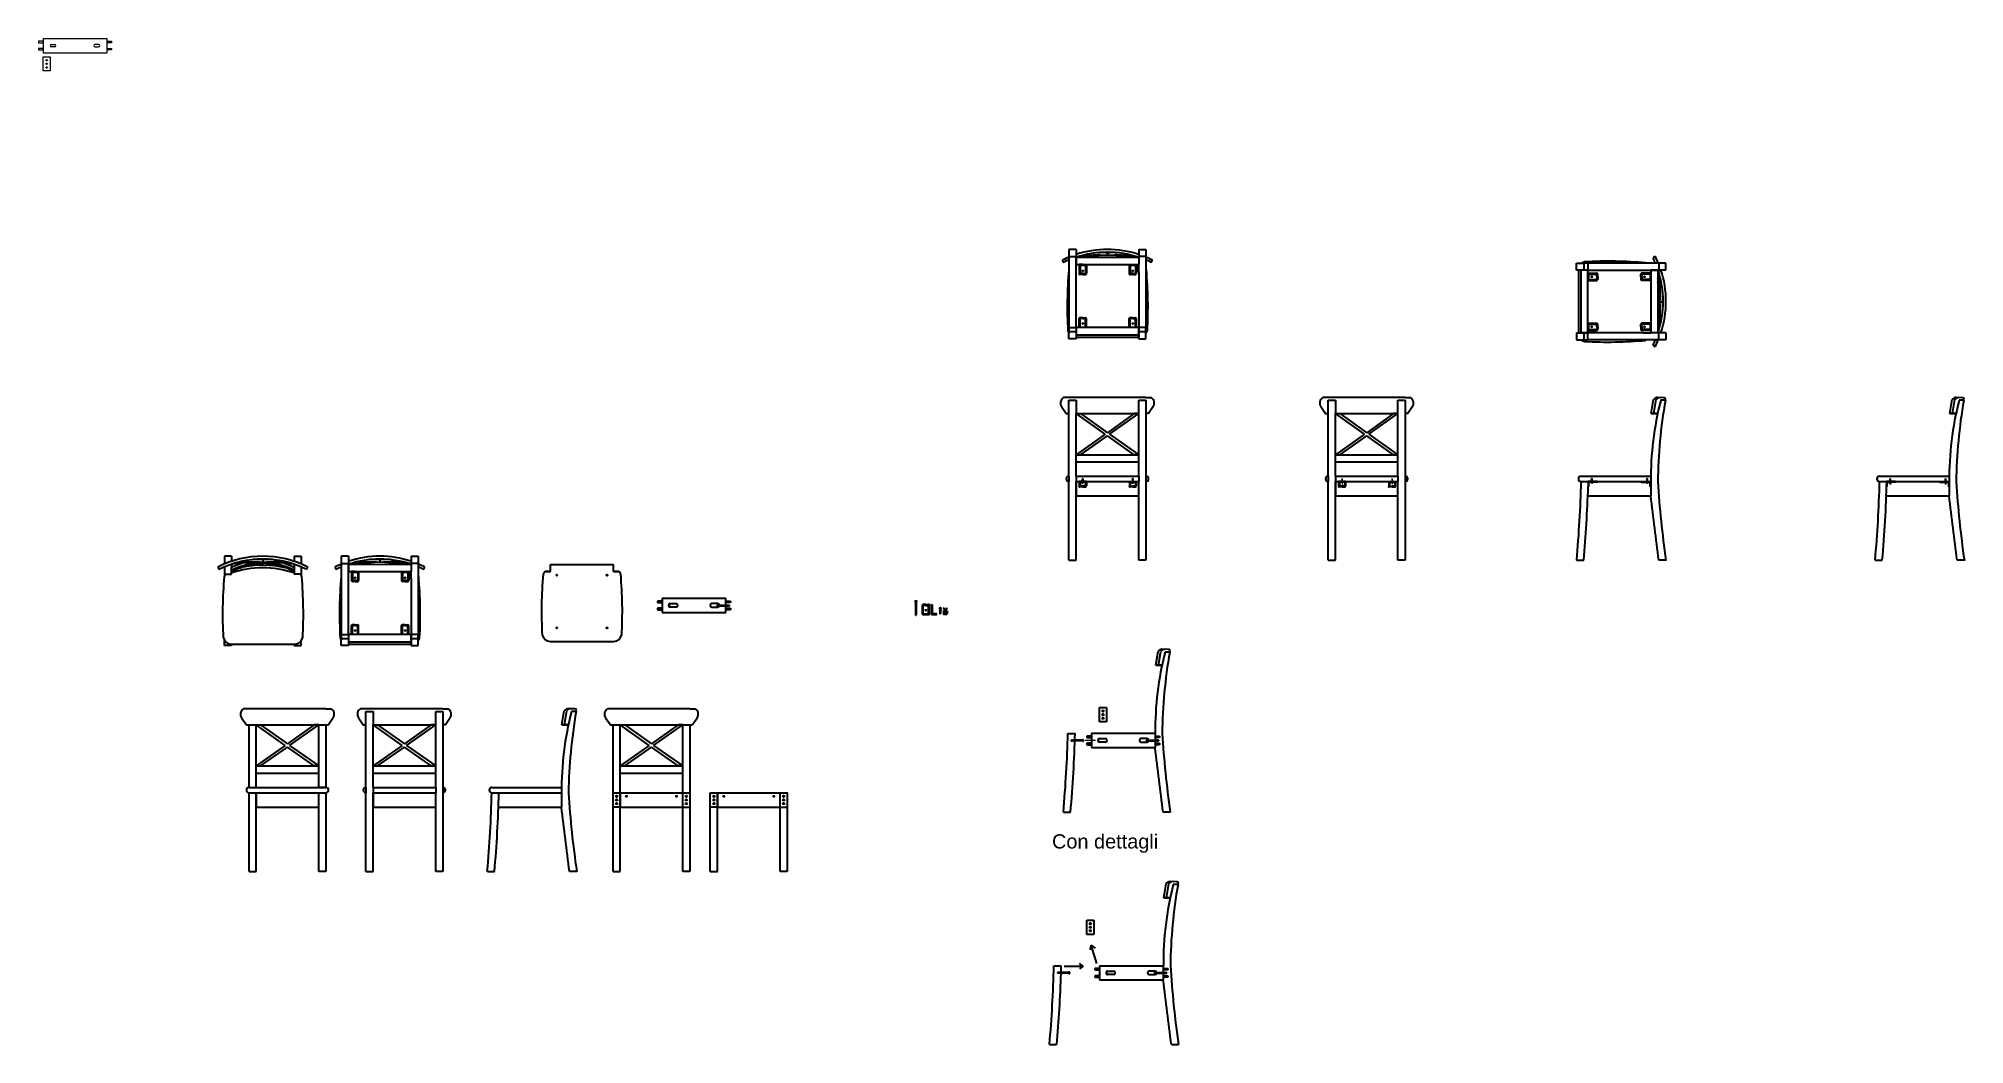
# Model space of a CAD drawing. Header units: millimetres. Extents: x 10348 to 35283, y 6687 to 13230.
# Drawn here: x 24512 to 35283, y 7603 to 13230 of the extents above; entities that cross this region are included whole.
import ezdxf
from ezdxf import colors
from ezdxf.entities.mleader import LeaderData, LeaderLine
from ezdxf.math import Vec2, Vec3

# ---------------------------------------------------------------- set-up
doc = ezdxf.new("R2010")
doc.units = ezdxf.units.MM
doc.layers.add('IF-DETL', color=4, linetype='Continuous', lineweight=35)
doc.layers.add('IF-FURN', color=7, linetype='Continuous', lineweight=35)
doc.styles.get("Standard").update_dxf_attribs({"font": 'arial.ttf'})

msp = doc.modelspace()

# ---------------------------------------------------------------- texts
at = {"layer": 'IF-FURN', "insert": (30180, 8779), "char_height": 79.67, "attachment_point": 1}
msp.add_mtext_dynamic_manual_height_columns('Con dettagli', width=1414.31, gutter_width=12.5, heights=[0], dxfattribs=at)

# ---------------------------------------------------------------- hatches: boundary and pattern name
at = {"true_color": 0x000000}
h = msp.add_hatch(color=18, dxfattribs=at)
h.dxf.hatch_style = 1
h.paths.add_polyline_path([(24553, 13088, 1), (24561, 13088, 1)])

# ---------------------------------------------------------------- linework, layer by layer
for p, q in [((24537, 13214), (24512, 13214)), ((24512, 13214), (24512, 13206)), ((24512, 13206), (24537, 13206)), ((24537, 13174), (24512, 13174)), ((24512, 13174), (24512, 13166)), ((24512, 13166), (24537, 13166)), ((24537, 13230), (24894, 13230)), ((24537, 13230), (24537, 13150)), ((24537, 13210), (24537, 13214)), ((24537, 13170), (24537, 13174)), ((24537, 13150), (24894, 13150)), ((24583, 13196), (24603, 13196)), ((24603, 13183), (24583, 13183)), ((24848, 13196), (24828, 13196)), ((24828, 13183), (24848, 13183)), ((24894, 13230), (24894, 13150)), ((24894, 13214), (24920, 13214)), ((24920, 13206), (24894, 13206)), ((24894, 13174), (24920, 13174)), ((24920, 13166), (24894, 13166)), ((24920, 13214), (24920, 13206)), ((24920, 13174), (24920, 13166)), ((24537, 13128), (24577, 13128)), ((24537, 13048), (24537, 13128)), ((24577, 13048), (24537, 13048)), ((24577, 13128), (24577, 13048)), ((30612, 10750), (30612, 10727)), ((30617, 10750), (30617, 10752)), ((30622, 10727), (30632, 10727)), ((30642, 10727), (30632, 10727)), ((30647, 10750), (30647, 10752)), ((30652, 10750), (30652, 10727)), ((31802, 10749), (31802, 10768)), ((31802, 10768), (31802, 10737)), ((32062, 10750), (32062, 10727)), ((32067, 10750), (32067, 10752)), ((32072, 10727), (32082, 10727)), ((32082, 10749), (32082, 10768)), ((32082, 10768), (32082, 10737)), ((32092, 10727), (32082, 10727)), ((32097, 10750), (32097, 10752)), ((32102, 10750), (32102, 10727))]:
    msp.add_line(p, q)
for centre in [(24557, 13108), (24557, 13088), (24557, 13068)]:
    msp.add_circle(centre, 4)
for centre, start, end in [((24583, 13190), 90, 270), ((24603, 13190), 270, 90), ((24828, 13190), 90, 270), ((24848, 13190), 270, 90)]:
    msp.add_arc(centre, 6.28, start, end)
at = {"layer": 'IF-DETL'}
for p, q in [((30350, 10764), (30350, 10765)), ((30352, 10768), (30351, 10766)), ((30352, 10766), (30352, 10768)), ((30353, 10766), (30353, 10766)), ((30353, 10765), (30353, 10765)), ((30353, 10764), (30353, 10764)), ((30353, 10763), (30353, 10763)), ((30353, 10763), (30353, 10763)), ((30353, 10762), (30353, 10762)), ((30353, 10761), (30353, 10761)), ((30353, 10760), (30353, 10760)), ((30353, 10759), (30353, 10759)), ((30353, 10759), (30353, 10759)), ((30353, 10758), (30353, 10758)), ((30353, 10757), (30353, 10757)), ((30353, 10756), (30353, 10756)), ((30353, 10755), (30353, 10755)), ((30353, 10755), (30353, 10755)), ((30353, 10754), (30353, 10754)), ((30353, 10753), (30353, 10753)), ((30353, 10752), (30353, 10752)), ((30353, 10751), (30353, 10751)), ((30353, 10751), (30353, 10751)), ((30630, 10764), (30630, 10766)), ((30632, 10768), (30631, 10766)), ((30632, 10767), (30632, 10768)), ((30633, 10766), (30633, 10766)), ((30633, 10765), (30633, 10765)), ((30633, 10764), (30633, 10764)), ((30633, 10763), (30633, 10763)), ((30633, 10763), (30633, 10763)), ((30633, 10762), (30633, 10762)), ((30633, 10761), (30633, 10761)), ((30633, 10760), (30633, 10760)), ((30633, 10759), (30633, 10759)), ((30633, 10759), (30633, 10759)), ((30633, 10758), (30633, 10758)), ((30633, 10757), (30633, 10757)), ((30633, 10756), (30633, 10756)), ((30633, 10755), (30633, 10755)), ((30633, 10755), (30633, 10755)), ((30633, 10754), (30633, 10754)), ((30633, 10753), (30633, 10753)), ((30633, 10752), (30633, 10752)), ((30633, 10751), (30633, 10751)), ((30633, 10751), (30633, 10751)), ((33197, 10764), (33198, 10766)), ((33199, 10768), (33198, 10766)), ((33200, 10767), (33199, 10768)), ((33200, 10765), (33200, 10766)), ((33200, 10766), (33200, 10766)), ((33200, 10764), (33200, 10765)), ((33200, 10763), (33200, 10764)), ((33200, 10762), (33200, 10763)), ((33200, 10763), (33200, 10763)), ((33200, 10761), (33200, 10762)), ((33200, 10760), (33200, 10761)), ((33200, 10759), (33200, 10760)), ((33200, 10758), (33200, 10759)), ((33200, 10759), (33200, 10759)), ((33200, 10757), (33200, 10758)), ((33200, 10756), (33200, 10757)), ((33200, 10755), (33200, 10756)), ((33200, 10754), (33200, 10755)), ((33200, 10755), (33200, 10755)), ((33200, 10753), (33200, 10754)), ((33200, 10752), (33200, 10753)), ((33200, 10751), (33200, 10752)), ((33200, 10751), (33200, 10751)), ((33507, 10764), (33508, 10766)), ((33509, 10768), (33508, 10766)), ((33510, 10767), (33509, 10768)), ((33510, 10765), (33510, 10766)), ((33510, 10766), (33510, 10766)), ((33510, 10764), (33510, 10765)), ((33510, 10763), (33510, 10764)), ((33510, 10762), (33510, 10763)), ((33510, 10763), (33510, 10763)), ((33510, 10761), (33510, 10762)), ((33510, 10760), (33510, 10761)), ((33510, 10759), (33510, 10760)), ((33510, 10758), (33510, 10759)), ((33510, 10759), (33510, 10759)), ((33510, 10757), (33510, 10758)), ((33510, 10756), (33510, 10757)), ((33510, 10755), (33510, 10756)), ((33510, 10754), (33510, 10755)), ((33510, 10755), (33510, 10755)), ((33510, 10753), (33510, 10754)), ((33510, 10752), (33510, 10753)), ((33510, 10751), (33510, 10752)), ((33510, 10751), (33510, 10751)), ((29554, 10029), (29554, 10028)), ((29554, 10029), (29554, 10028)), ((29554, 10028), (29554, 10027)), ((29554, 10027), (29554, 10026)), ((29554, 10026), (29554, 10025)), ((29554, 10025), (29554, 10024)), ((29554, 10025), (29554, 10024)), ((29554, 10024), (29554, 10023)), ((29554, 10023), (29554, 10022)), ((29554, 10022), (29554, 10021)), ((29554, 10021), (29554, 10020)), ((29554, 10021), (29554, 10020)), ((29554, 10020), (29554, 10019)), ((29554, 10019), (29554, 10018)), ((29554, 10018), (29554, 10017)), ((29417, 10005), (29421, 10005)), ((29417, 10005), (29417, 10005)), ((29554, 10017), (29554, 10016)), ((29554, 10017), (29554, 10016)), ((29554, 10016), (29554, 10015)), ((29554, 10015), (29554, 10014)), ((29554, 10014), (29554, 10013)), ((29555, 10012), (29556, 10014)), ((29555, 10013), (29555, 10012)), ((29557, 10016), (29556, 10014)), ((30288, 9305), (30288, 9302)), ((30288, 9305), (30288, 9305)), ((30777, 9302), (30776, 9302)), ((30777, 9302), (30777, 9306))]:
    msp.add_line(p, q, dxfattribs=at)
for centre, radius, start, end in [((30353, 10762), 3.87, 94.0462, 156.7862), ((30353, 10761), 3.87, 94.0462, 156.7862), ((30353, 10760), 3.87, 94.0462, 156.7862), ((30353, 10759), 3.87, 94.0462, 156.7862), ((30350, 10763), 0.446, 174.2849, 248.8715), ((30353, 10758), 3.87, 94.0462, 156.7862), ((30350, 10762), 0.446, 174.2849, 248.8715), ((30353, 10757), 3.87, 94.0462, 156.7862), ((30350, 10761), 0.446, 174.2849, 248.8715), ((30353, 10756), 3.87, 94.0462, 156.7862), ((30350, 10760), 0.446, 174.2849, 248.8715), ((30353, 10755), 3.87, 94.0462, 156.7862), ((30350, 10759), 0.446, 174.2849, 248.8715), ((30353, 10754), 3.87, 94.0462, 156.7862), ((30350, 10758), 0.446, 174.2849, 248.8715), ((30353, 10753), 3.87, 94.0462, 156.7862), ((30350, 10757), 0.446, 174.2849, 248.8715), ((30353, 10752), 3.87, 94.0462, 156.7862), ((30350, 10756), 0.446, 174.2849, 248.8715), ((30353, 10751), 3.87, 94.0462, 156.7862), ((30350, 10755), 0.446, 174.2849, 248.8715), ((30353, 10750), 3.87, 94.0462, 156.7862), ((30350, 10754), 0.446, 174.2849, 248.8715), ((30353, 10749), 3.87, 94.0462, 156.7862), ((30350, 10753), 0.446, 174.2849, 248.8715), ((30353, 10748), 3.87, 94.0462, 156.7862), ((30350, 10752), 0.446, 174.2849, 248.8715), ((30353, 10747), 3.87, 94.0462, 156.7862), ((30350, 10751), 0.446, 174.2849, 248.8715), ((30350, 10750), 0.446, 174.2849, 248.8715), ((30350, 10749), 0.446, 174.2849, 248.8715), ((30353, 10763), 3.55, 86.8539, 125.8956), ((30353, 10763), 3.87, 94.0462, 124.9729), ((30351, 10766), 0.283, 127.7567, 232.2433), ((30353, 10762), 3.55, 86.8539, 154.2341), ((30353, 10761), 3.55, 86.8539, 154.2341), ((30353, 10760), 3.55, 86.8539, 154.2341), ((30353, 10759), 3.55, 86.8539, 154.2341), ((30353, 10758), 3.55, 86.8539, 154.2341), ((30353, 10757), 3.55, 86.8539, 154.2341), ((30353, 10756), 3.55, 86.8539, 154.2341), ((30353, 10755), 3.55, 86.8539, 154.2341), ((30353, 10754), 3.55, 86.8539, 154.2341), ((30353, 10753), 3.55, 86.8539, 154.2341), ((30353, 10752), 3.55, 86.8539, 154.2341), ((30353, 10751), 3.55, 86.8539, 154.2341), ((30353, 10750), 3.55, 86.8539, 154.2341), ((30353, 10749), 3.55, 86.8539, 154.2341), ((30353, 10748), 3.55, 86.8539, 154.2341), ((30353, 10747), 3.55, 86.8539, 154.2341), ((30352, 10766), 0.427, 11.5669, 85.4957), ((30353, 10765), 0.814, 8.1237, 72.9261), ((30353, 10764), 0.814, 8.1237, 72.9261), ((30353, 10765), 0.171, 267.8912, 20.5514), ((30353, 10763), 0.814, 8.1237, 72.9261), ((30353, 10764), 0.171, 267.8912, 20.5514), ((30353, 10762), 0.814, 8.1237, 72.9261), ((30353, 10763), 0.171, 267.8912, 20.5514), ((30353, 10761), 0.814, 8.1237, 72.9261), ((30353, 10762), 0.171, 267.8912, 20.5514), ((30353, 10760), 0.814, 8.1237, 72.9261), ((30353, 10761), 0.171, 267.8912, 20.5514), ((30353, 10759), 0.814, 8.1237, 72.9261), ((30353, 10760), 0.171, 267.8912, 20.5514), ((30353, 10758), 0.814, 8.1237, 72.9261), ((30353, 10759), 0.171, 267.8912, 20.5514), ((30353, 10757), 0.814, 8.1237, 72.9261), ((30353, 10758), 0.171, 267.8912, 20.5514), ((30353, 10756), 0.814, 8.1237, 72.9261), ((30353, 10757), 0.171, 267.8912, 20.5514), ((30353, 10755), 0.814, 8.1237, 72.9261), ((30353, 10756), 0.171, 267.8912, 20.5514), ((30353, 10754), 0.814, 8.1237, 72.9261), ((30353, 10755), 0.171, 267.8912, 20.5514), ((30353, 10753), 0.814, 8.1237, 72.9261), ((30353, 10754), 0.171, 267.8912, 20.5514), ((30353, 10752), 0.814, 8.1237, 72.9261), ((30353, 10753), 0.171, 267.8912, 20.5514), ((30353, 10751), 0.814, 8.1237, 72.9261), ((30353, 10752), 0.171, 267.8912, 20.5514), ((30353, 10750), 0.814, 8.1237, 72.9261), ((30353, 10751), 0.171, 267.8912, 20.5514), ((30353, 10750), 0.171, 267.8912, 20.5514), ((30633, 10762), 3.87, 94.0462, 156.7862), ((30633, 10761), 3.87, 94.0462, 156.7862), ((30633, 10760), 3.87, 94.0462, 156.7862), ((30633, 10759), 3.87, 94.0462, 156.7862), ((30630, 10763), 0.446, 174.2849, 248.8715), ((30633, 10758), 3.87, 94.0462, 156.7862), ((30630, 10762), 0.446, 174.2849, 248.8715), ((30633, 10757), 3.87, 94.0462, 156.7862), ((30630, 10761), 0.446, 174.2849, 248.8715), ((30633, 10756), 3.87, 94.0462, 156.7862), ((30630, 10760), 0.446, 174.2849, 248.8715), ((30633, 10755), 3.87, 94.0462, 156.7862), ((30630, 10759), 0.446, 174.2849, 248.8715), ((30633, 10754), 3.87, 94.0462, 156.7862), ((30630, 10758), 0.446, 174.2849, 248.8715), ((30633, 10753), 3.87, 94.0462, 156.7862), ((30630, 10757), 0.446, 174.2849, 248.8715), ((30633, 10752), 3.87, 94.0462, 156.7862), ((30630, 10756), 0.446, 174.2849, 248.8715), ((30633, 10751), 3.87, 94.0462, 156.7862), ((30630, 10755), 0.446, 174.2849, 248.8715), ((30633, 10750), 3.87, 94.0462, 156.7862), ((30630, 10754), 0.446, 174.2849, 248.8715), ((30633, 10749), 3.87, 94.0462, 156.7862), ((30630, 10753), 0.446, 174.2849, 248.8715), ((30633, 10748), 3.87, 94.0462, 156.7862), ((30630, 10752), 0.446, 174.2849, 248.8715), ((30633, 10747), 3.87, 94.0462, 156.7862), ((30630, 10751), 0.446, 174.2849, 248.8715), ((30630, 10750), 0.446, 174.2849, 248.8715), ((30630, 10749), 0.446, 174.2849, 248.8715), ((30633, 10763), 3.87, 94.0462, 124.9729), ((30633, 10763), 3.55, 86.8539, 125.8956), ((30631, 10766), 0.283, 127.7567, 232.2433), ((30633, 10762), 3.55, 86.8539, 154.2341), ((30633, 10761), 3.55, 86.8539, 154.2341), ((30633, 10760), 3.55, 86.8539, 154.2341), ((30633, 10759), 3.55, 86.8539, 154.2341), ((30633, 10758), 3.55, 86.8539, 154.2341), ((30633, 10757), 3.55, 86.8539, 154.2341), ((30633, 10756), 3.55, 86.8539, 154.2341), ((30633, 10755), 3.55, 86.8539, 154.2341), ((30633, 10754), 3.55, 86.8539, 154.2341), ((30633, 10753), 3.55, 86.8539, 154.2341), ((30633, 10752), 3.55, 86.8539, 154.2341), ((30633, 10751), 3.55, 86.8539, 154.2341), ((30633, 10750), 3.55, 86.8539, 154.2341), ((30633, 10749), 3.55, 86.8539, 154.2341), ((30633, 10748), 3.55, 86.8539, 154.2341), ((30633, 10747), 3.55, 86.8539, 154.2341), ((30632, 10766), 0.427, 11.5669, 85.4957), ((30633, 10766), 0.171, 267.8912, 20.5514), ((30633, 10766), 0.814, 8.1237, 72.9261), ((30633, 10765), 0.171, 267.8912, 20.5514), ((30633, 10765), 0.814, 8.1237, 72.9261), ((30633, 10764), 0.171, 267.8912, 20.5514), ((30633, 10764), 0.814, 8.1237, 72.9261), ((30633, 10763), 0.171, 267.8912, 20.5514), ((30633, 10763), 0.814, 8.1237, 72.9261), ((30633, 10762), 0.171, 267.8912, 20.5514), ((30633, 10762), 0.814, 8.1237, 72.9261), ((30633, 10761), 0.171, 267.8912, 20.5514), ((30633, 10761), 0.814, 8.1237, 72.9261), ((30633, 10760), 0.171, 267.8912, 20.5514), ((30633, 10760), 0.814, 8.1237, 72.9261), ((30633, 10759), 0.171, 267.8912, 20.5514), ((30633, 10759), 0.814, 8.1237, 72.9261), ((30633, 10758), 0.171, 267.8912, 20.5514), ((30633, 10758), 0.814, 8.1237, 72.9261), ((30633, 10757), 0.171, 267.8912, 20.5514), ((30633, 10757), 0.814, 8.1237, 72.9261), ((30633, 10756), 0.171, 267.8912, 20.5514), ((30633, 10756), 0.814, 8.1237, 72.9261), ((30633, 10755), 0.171, 267.8912, 20.5514), ((30633, 10755), 0.814, 8.1237, 72.9261), ((30633, 10754), 0.171, 267.8912, 20.5514), ((30633, 10754), 0.814, 8.1237, 72.9261), ((30633, 10753), 0.171, 267.8912, 20.5514), ((30633, 10753), 0.814, 8.1237, 72.9261), ((30633, 10752), 0.171, 267.8912, 20.5514), ((30633, 10752), 0.814, 8.1237, 72.9261), ((30633, 10751), 0.171, 267.8912, 20.5514), ((30633, 10751), 0.814, 8.1237, 72.9261), ((33200, 10762), 3.55, 86.8539, 154.2341), ((33201, 10762), 3.87, 94.0462, 156.7862), ((33200, 10761), 3.55, 86.8539, 154.2341), ((33201, 10761), 3.87, 94.0462, 156.7862), ((33200, 10760), 3.55, 86.8539, 154.2341), ((33201, 10760), 3.87, 94.0462, 156.7862), ((33197, 10764), 0.446, 174.2849, 248.8715), ((33200, 10759), 3.55, 86.8539, 154.2341), ((33201, 10759), 3.87, 94.0462, 156.7862), ((33197, 10763), 0.446, 174.2849, 248.8715), ((33200, 10758), 3.55, 86.8539, 154.2341), ((33201, 10758), 3.87, 94.0462, 156.7862), ((33197, 10762), 0.446, 174.2849, 248.8715), ((33200, 10757), 3.55, 86.8539, 154.2341), ((33201, 10757), 3.87, 94.0462, 156.7862), ((33197, 10761), 0.446, 174.2849, 248.8715), ((33200, 10756), 3.55, 86.8539, 154.2341), ((33201, 10756), 3.87, 94.0462, 156.7862), ((33197, 10760), 0.446, 174.2849, 248.8715), ((33200, 10755), 3.55, 86.8539, 154.2341), ((33201, 10755), 3.87, 94.0462, 156.7862), ((33197, 10759), 0.446, 174.2849, 248.8715), ((33200, 10754), 3.55, 86.8539, 154.2341), ((33201, 10754), 3.87, 94.0462, 156.7862), ((33197, 10758), 0.446, 174.2849, 248.8715), ((33200, 10753), 3.55, 86.8539, 154.2341), ((33201, 10753), 3.87, 94.0462, 156.7862), ((33197, 10757), 0.446, 174.2849, 248.8715), ((33200, 10752), 3.55, 86.8539, 154.2341), ((33201, 10752), 3.87, 94.0462, 156.7862), ((33197, 10756), 0.446, 174.2849, 248.8715), ((33200, 10751), 3.55, 86.8539, 154.2341), ((33201, 10751), 3.87, 94.0462, 156.7862), ((33197, 10755), 0.446, 174.2849, 248.8715), ((33200, 10750), 3.55, 86.8539, 154.2341), ((33201, 10750), 3.87, 94.0462, 156.7862), ((33197, 10754), 0.446, 174.2849, 248.8715), ((33200, 10749), 3.55, 86.8539, 154.2341), ((33201, 10749), 3.87, 94.0462, 156.7862), ((33197, 10753), 0.446, 174.2849, 248.8715), ((33200, 10748), 3.55, 86.8539, 154.2341), ((33201, 10748), 3.87, 94.0462, 156.7862), ((33197, 10752), 0.446, 174.2849, 248.8715), ((33200, 10747), 3.55, 86.8539, 154.2341), ((33201, 10747), 3.87, 94.0462, 156.7862), ((33197, 10751), 0.446, 174.2849, 248.8715), ((33197, 10750), 0.446, 174.2849, 248.8715), ((33200, 10763), 3.87, 94.0462, 124.9729), ((33200, 10763), 3.55, 86.8539, 125.8956), ((33198, 10766), 0.283, 127.7567, 232.2433), ((33200, 10766), 0.427, 11.5669, 85.4957), ((33200, 10766), 0.814, 8.1237, 72.9261), ((33200, 10765), 0.814, 8.1237, 72.9261), ((33200, 10764), 0.814, 8.1237, 72.9261), ((33200, 10763), 0.814, 8.1237, 72.9261), ((33200, 10762), 0.814, 8.1237, 72.9261), ((33200, 10761), 0.814, 8.1237, 72.9261), ((33200, 10760), 0.814, 8.1237, 72.9261), ((33200, 10759), 0.814, 8.1237, 72.9261), ((33200, 10758), 0.814, 8.1237, 72.9261), ((33200, 10757), 0.814, 8.1237, 72.9261), ((33200, 10756), 0.814, 8.1237, 72.9261), ((33200, 10755), 0.814, 8.1237, 72.9261), ((33200, 10754), 0.814, 8.1237, 72.9261), ((33200, 10753), 0.814, 8.1237, 72.9261), ((33200, 10752), 0.814, 8.1237, 72.9261), ((33200, 10751), 0.814, 8.1237, 72.9261), ((33201, 10766), 0.171, 267.8912, 20.5514), ((33201, 10765), 0.171, 267.8912, 20.5514), ((33201, 10764), 0.171, 267.8912, 20.5514), ((33201, 10763), 0.171, 267.8912, 20.5514), ((33201, 10762), 0.171, 267.8912, 20.5514), ((33201, 10761), 0.171, 267.8912, 20.5514), ((33201, 10760), 0.171, 267.8912, 20.5514), ((33201, 10759), 0.171, 267.8912, 20.5514), ((33201, 10758), 0.171, 267.8912, 20.5514), ((33201, 10757), 0.171, 267.8912, 20.5514), ((33201, 10756), 0.171, 267.8912, 20.5514), ((33201, 10755), 0.171, 267.8912, 20.5514), ((33201, 10754), 0.171, 267.8912, 20.5514), ((33201, 10753), 0.171, 267.8912, 20.5514), ((33201, 10752), 0.171, 267.8912, 20.5514), ((33201, 10751), 0.171, 267.8912, 20.5514), ((33511, 10762), 3.55, 86.8539, 154.2341), ((33511, 10762), 3.87, 94.0462, 156.7862), ((33511, 10761), 3.55, 86.8539, 154.2341), ((33511, 10761), 3.87, 94.0462, 156.7862), ((33511, 10760), 3.55, 86.8539, 154.2341), ((33511, 10760), 3.87, 94.0462, 156.7862), ((33507, 10764), 0.446, 174.2849, 248.8715), ((33511, 10759), 3.55, 86.8539, 154.2341), ((33511, 10759), 3.87, 94.0462, 156.7862), ((33507, 10763), 0.446, 174.2849, 248.8715), ((33511, 10758), 3.55, 86.8539, 154.2341), ((33511, 10758), 3.87, 94.0462, 156.7862), ((33507, 10762), 0.446, 174.2849, 248.8715), ((33511, 10757), 3.55, 86.8539, 154.2341), ((33511, 10757), 3.87, 94.0462, 156.7862), ((33507, 10761), 0.446, 174.2849, 248.8715), ((33511, 10756), 3.55, 86.8539, 154.2341), ((33511, 10756), 3.87, 94.0462, 156.7862), ((33507, 10760), 0.446, 174.2849, 248.8715), ((33511, 10755), 3.55, 86.8539, 154.2341), ((33511, 10755), 3.87, 94.0462, 156.7862), ((33507, 10759), 0.446, 174.2849, 248.8715), ((33511, 10754), 3.55, 86.8539, 154.2341), ((33511, 10754), 3.87, 94.0462, 156.7862), ((33507, 10758), 0.446, 174.2849, 248.8715), ((33511, 10753), 3.55, 86.8539, 154.2341), ((33511, 10753), 3.87, 94.0462, 156.7862), ((33507, 10757), 0.446, 174.2849, 248.8715), ((33511, 10752), 3.55, 86.8539, 154.2341), ((33511, 10752), 3.87, 94.0462, 156.7862), ((33507, 10756), 0.446, 174.2849, 248.8715), ((33511, 10751), 3.55, 86.8539, 154.2341), ((33511, 10751), 3.87, 94.0462, 156.7862), ((33507, 10755), 0.446, 174.2849, 248.8715), ((33511, 10750), 3.55, 86.8539, 154.2341), ((33511, 10750), 3.87, 94.0462, 156.7862), ((33507, 10754), 0.446, 174.2849, 248.8715), ((33511, 10749), 3.55, 86.8539, 154.2341), ((33511, 10749), 3.87, 94.0462, 156.7862), ((33507, 10753), 0.446, 174.2849, 248.8715), ((33511, 10748), 3.55, 86.8539, 154.2341), ((33511, 10748), 3.87, 94.0462, 156.7862), ((33507, 10752), 0.446, 174.2849, 248.8715), ((33511, 10747), 3.55, 86.8539, 154.2341), ((33511, 10747), 3.87, 94.0462, 156.7862), ((33507, 10751), 0.446, 174.2849, 248.8715), ((33507, 10750), 0.446, 174.2849, 248.8715), ((33510, 10763), 3.87, 94.0462, 124.9729), ((33510, 10763), 3.55, 86.8539, 125.8956), ((33508, 10766), 0.283, 127.7567, 232.2433), ((33510, 10766), 0.427, 11.5669, 85.4957), ((33510, 10766), 0.814, 8.1237, 72.9261), ((33510, 10765), 0.814, 8.1237, 72.9261), ((33510, 10764), 0.814, 8.1237, 72.9261), ((33510, 10763), 0.814, 8.1237, 72.9261), ((33510, 10762), 0.814, 8.1237, 72.9261), ((33510, 10761), 0.814, 8.1237, 72.9261), ((33510, 10760), 0.814, 8.1237, 72.9261), ((33510, 10759), 0.814, 8.1237, 72.9261), ((33510, 10758), 0.814, 8.1237, 72.9261), ((33510, 10757), 0.814, 8.1237, 72.9261), ((33510, 10756), 0.814, 8.1237, 72.9261), ((33510, 10755), 0.814, 8.1237, 72.9261), ((33510, 10754), 0.814, 8.1237, 72.9261), ((33510, 10753), 0.814, 8.1237, 72.9261), ((33510, 10752), 0.814, 8.1237, 72.9261), ((33510, 10751), 0.814, 8.1237, 72.9261), ((33511, 10766), 0.171, 267.8912, 20.5514), ((33511, 10765), 0.171, 267.8912, 20.5514), ((33511, 10764), 0.171, 267.8912, 20.5514), ((33511, 10763), 0.171, 267.8912, 20.5514), ((33511, 10762), 0.171, 267.8912, 20.5514), ((33511, 10761), 0.171, 267.8912, 20.5514), ((33511, 10760), 0.171, 267.8912, 20.5514), ((33511, 10759), 0.171, 267.8912, 20.5514), ((33511, 10758), 0.171, 267.8912, 20.5514), ((33511, 10757), 0.171, 267.8912, 20.5514), ((33511, 10756), 0.171, 267.8912, 20.5514), ((33511, 10755), 0.171, 267.8912, 20.5514), ((33511, 10754), 0.171, 267.8912, 20.5514), ((33511, 10753), 0.171, 267.8912, 20.5514), ((33511, 10752), 0.171, 267.8912, 20.5514), ((33511, 10751), 0.171, 267.8912, 20.5514), ((29420, 10033), 9.17, 248.9289, 274.4088), ((29417, 10024), 0.417, 144.9424, 215.0576), ((29420, 10033), 9.17, 248.9289, 274.4088), ((29420, 10032), 9.17, 248.9289, 274.4088), ((29417, 10023), 0.417, 144.9424, 215.0576), ((29417, 10024), 0.484, 147.4171, 212.5829), ((29420, 10032), 9.17, 248.9289, 274.4088), ((29420, 10031), 9.17, 248.9289, 274.4088), ((29417, 10022), 0.417, 144.9424, 215.0576), ((29417, 10023), 0.484, 147.4171, 212.5829), ((29420, 10031), 9.17, 248.9289, 274.4088), ((29420, 10030), 9.17, 248.9289, 274.4088), ((29417, 10021), 0.417, 144.9424, 215.0576), ((29417, 10022), 0.484, 147.4171, 212.5829), ((29420, 10030), 9.17, 248.9289, 274.4088), ((29420, 10029), 9.17, 248.9289, 274.4088), ((29417, 10020), 0.417, 144.9424, 215.0576), ((29417, 10021), 0.484, 147.4171, 212.5829), ((29420, 10029), 9.17, 248.9289, 274.4088), ((29420, 10028), 9.17, 248.9289, 274.4088), ((29417, 10019), 0.417, 144.9424, 215.0576), ((29417, 10020), 0.484, 147.4171, 212.5829), ((29420, 10028), 9.17, 248.9289, 274.4088), ((29420, 10027), 9.17, 248.9289, 274.4088), ((29417, 10018), 0.417, 144.9424, 215.0576), ((29417, 10019), 0.484, 147.4171, 212.5829), ((29420, 10027), 9.17, 248.9289, 274.4088), ((29417, 10018), 0.484, 147.4171, 212.5829), ((29421, 10024), 0.43, 326.1241, 33.8759), ((29420, 10023), 0.456, 325.1885, 34.8115), ((29421, 10023), 0.43, 326.1241, 33.8759), ((29420, 10022), 0.456, 325.1885, 34.8115), ((29421, 10022), 0.43, 326.1241, 33.8759), ((29420, 10021), 0.456, 325.1885, 34.8115), ((29421, 10021), 0.43, 326.1241, 33.8759), ((29420, 10020), 0.456, 325.1885, 34.8115), ((29421, 10020), 0.43, 326.1241, 33.8759), ((29420, 10019), 0.456, 325.1885, 34.8115), ((29421, 10019), 0.43, 326.1241, 33.8759), ((29420, 10018), 0.456, 325.1885, 34.8115), ((29421, 10018), 0.43, 326.1241, 33.8759), ((29554, 10033), 3.55, 266.8539, 334.2341), ((29554, 10033), 3.87, 274.0462, 336.7862), ((29554, 10032), 3.55, 266.8539, 334.2341), ((29554, 10032), 3.87, 274.0462, 336.7862), ((29554, 10029), 0.171, 87.8912, 200.5514), ((29554, 10029), 0.814, 188.1237, 252.9261), ((29554, 10031), 3.55, 266.8539, 334.2341), ((29554, 10031), 3.87, 274.0462, 336.7862), ((29554, 10028), 0.171, 87.8912, 200.5514), ((29554, 10028), 0.814, 188.1237, 252.9261), ((29554, 10030), 3.55, 266.8539, 334.2341), ((29554, 10030), 3.87, 274.0462, 336.7862), ((29554, 10027), 0.171, 87.8912, 200.5514), ((29554, 10027), 0.814, 188.1237, 252.9261), ((29554, 10029), 3.55, 266.8539, 334.2341), ((29554, 10029), 3.87, 274.0462, 336.7862), ((29554, 10026), 0.171, 87.8912, 200.5514), ((29554, 10026), 0.814, 188.1237, 252.9261), ((29554, 10028), 3.55, 266.8539, 334.2341), ((29554, 10028), 3.87, 274.0462, 336.7862), ((29554, 10025), 0.171, 87.8912, 200.5514), ((29554, 10025), 0.814, 188.1237, 252.9261), ((29554, 10027), 3.55, 266.8539, 334.2341), ((29554, 10027), 3.87, 274.0462, 336.7862), ((29554, 10024), 0.171, 87.8912, 200.5514), ((29554, 10024), 0.814, 188.1237, 252.9261), ((29554, 10026), 3.55, 266.8539, 334.2341), ((29554, 10026), 3.87, 274.0462, 336.7862), ((29554, 10023), 0.171, 87.8912, 200.5514), ((29554, 10023), 0.814, 188.1237, 252.9261), ((29554, 10025), 3.55, 266.8539, 334.2341), ((29554, 10025), 3.87, 274.0462, 336.7862), ((29554, 10022), 0.171, 87.8912, 200.5514), ((29554, 10022), 0.814, 188.1237, 252.9261), ((29554, 10024), 3.55, 266.8539, 334.2341), ((29554, 10024), 3.87, 274.0462, 336.7862), ((29554, 10021), 0.171, 87.8912, 200.5514), ((29554, 10021), 0.814, 188.1237, 252.9261), ((29554, 10023), 3.55, 266.8539, 334.2341), ((29554, 10023), 3.87, 274.0462, 336.7862), ((29554, 10020), 0.171, 87.8912, 200.5514), ((29554, 10020), 0.814, 188.1237, 252.9261), ((29554, 10022), 3.55, 266.8539, 334.2341), ((29554, 10022), 3.87, 274.0462, 336.7862), ((29554, 10019), 0.171, 87.8912, 200.5514), ((29554, 10019), 0.814, 188.1237, 252.9261), ((29554, 10021), 3.55, 266.8539, 334.2341), ((29554, 10021), 3.87, 274.0462, 336.7862), ((29554, 10018), 0.171, 87.8912, 200.5514), ((29554, 10018), 0.814, 188.1237, 252.9261), ((29554, 10020), 3.55, 266.8539, 334.2341), ((29554, 10020), 3.87, 274.0462, 336.7862), ((29557, 10030), 0.446, 354.2849, 68.8715), ((29557, 10029), 0.446, 354.2849, 68.8715), ((29557, 10028), 0.446, 354.2849, 68.8715), ((29557, 10027), 0.446, 354.2849, 68.8715), ((29557, 10026), 0.446, 354.2849, 68.8715), ((29557, 10025), 0.446, 354.2849, 68.8715), ((29557, 10024), 0.446, 354.2849, 68.8715), ((29557, 10023), 0.446, 354.2849, 68.8715), ((29557, 10022), 0.446, 354.2849, 68.8715), ((29557, 10021), 0.446, 354.2849, 68.8715), ((29557, 10020), 0.446, 354.2849, 68.8715), ((29557, 10019), 0.446, 354.2849, 68.8715), ((29557, 10018), 0.446, 354.2849, 68.8715), ((29557, 10017), 0.446, 354.2849, 68.8715), ((29420, 10026), 9.17, 248.9289, 274.4088), ((29417, 10017), 0.417, 144.9424, 215.0576), ((29420, 10026), 9.17, 248.9289, 274.4088), ((29420, 10025), 9.17, 248.9289, 274.4088), ((29417, 10016), 0.417, 144.9424, 215.0576), ((29417, 10017), 0.484, 147.4171, 212.5829), ((29420, 10025), 9.17, 248.9289, 274.4088), ((29420, 10024), 9.17, 248.9289, 274.4088), ((29417, 10015), 0.417, 144.9424, 215.0576), ((29417, 10016), 0.484, 147.4171, 212.5829), ((29420, 10024), 9.17, 248.9289, 274.4088), ((29420, 10023), 9.17, 248.9289, 274.4088), ((29417, 10014), 0.417, 144.9424, 215.0576), ((29417, 10015), 0.484, 147.4171, 212.5829), ((29420, 10023), 9.17, 248.9289, 274.4088), ((29420, 10022), 9.17, 248.9289, 274.4088), ((29417, 10013), 0.417, 144.9424, 215.0576), ((29417, 10014), 0.484, 147.4171, 212.5829), ((29420, 10022), 9.17, 248.9289, 274.4088), ((29420, 10021), 9.17, 248.9289, 274.4088), ((29417, 10012), 0.417, 144.9424, 215.0576), ((29417, 10013), 0.484, 147.4171, 212.5829), ((29420, 10021), 9.17, 248.9289, 274.4088), ((29420, 10020), 9.17, 248.9289, 274.4088), ((29417, 10011), 0.417, 144.9424, 215.0576), ((29417, 10012), 0.484, 147.4171, 212.5829), ((29420, 10020), 9.17, 248.9289, 274.4088), ((29420, 10019), 9.17, 248.9289, 274.4088), ((29417, 10010), 0.417, 144.9424, 215.0576), ((29417, 10011), 0.484, 147.4171, 212.5829), ((29420, 10019), 9.17, 248.9289, 274.4088), ((29420, 10018), 9.17, 248.9289, 274.4088), ((29417, 10009), 0.417, 144.9424, 215.0576), ((29417, 10010), 0.484, 147.4171, 212.5829), ((29420, 10018), 9.17, 248.9289, 274.4088), ((29420, 10017), 9.17, 248.9289, 274.4088), ((29417, 10008), 0.417, 144.9424, 215.0576), ((29417, 10009), 0.484, 147.4171, 212.5829), ((29420, 10017), 9.17, 248.9289, 274.4088), ((29420, 10016), 9.17, 248.9289, 274.4088), ((29417, 10007), 0.417, 144.9424, 215.0576), ((29417, 10008), 0.484, 147.4171, 212.5829), ((29420, 10016), 9.17, 248.9289, 274.4088), ((29420, 10015), 9.17, 248.9289, 274.4088), ((29417, 10006), 0.417, 144.9424, 215.0576), ((29417, 10007), 0.484, 147.4171, 212.5829), ((29420, 10015), 9.17, 248.9289, 274.4088), ((29420, 10014), 9.17, 248.9289, 274.4088), ((29417, 10005), 0.417, 144.9424, 215.0576), ((29417, 10006), 0.484, 147.4171, 212.5829), ((29420, 10014), 9.17, 248.9289, 261.8754), ((29420, 10017), 0.456, 325.1885, 34.8115), ((29421, 10017), 0.43, 326.1241, 33.8759), ((29420, 10016), 0.456, 325.1885, 34.8115), ((29421, 10016), 0.43, 326.1241, 33.8759), ((29420, 10015), 0.456, 325.1885, 34.8115), ((29421, 10015), 0.43, 326.1241, 33.8759), ((29420, 10014), 0.456, 325.1885, 34.8115), ((29421, 10014), 0.43, 326.1241, 33.8759), ((29420, 10013), 0.456, 325.1885, 34.8115), ((29421, 10013), 0.43, 326.1241, 33.8759), ((29420, 10012), 0.456, 325.1885, 34.8115), ((29421, 10012), 0.43, 326.1241, 33.8759), ((29420, 10011), 0.456, 325.1885, 34.8115), ((29421, 10011), 0.43, 326.1241, 33.8759), ((29420, 10010), 0.456, 325.1885, 34.8115), ((29421, 10010), 0.43, 326.1241, 33.8759), ((29420, 10009), 0.456, 325.1885, 34.8115), ((29421, 10009), 0.43, 326.1241, 33.8759), ((29420, 10008), 0.456, 325.1885, 34.8115), ((29421, 10008), 0.43, 326.1241, 33.8759), ((29420, 10007), 0.456, 325.1885, 34.8115), ((29421, 10007), 0.43, 326.1241, 33.8759), ((29420, 10006), 0.456, 325.1885, 34.8115), ((29421, 10006), 0.43, 326.1241, 33.8759), ((29420, 10005), 0.485, 334.4299, 25.5701), ((29420, 10005), 0.456, 325.1885, 34.8115), ((29554, 10017), 0.171, 87.8912, 200.5514), ((29554, 10017), 0.814, 188.1237, 252.9261), ((29554, 10019), 3.55, 266.8539, 334.2341), ((29554, 10019), 3.87, 274.0462, 336.7862), ((29554, 10016), 0.171, 87.8912, 200.5514), ((29554, 10016), 0.814, 188.1237, 252.9261), ((29554, 10018), 3.55, 266.8539, 334.2341), ((29554, 10018), 3.87, 274.0462, 336.7862), ((29554, 10015), 0.171, 87.8912, 200.5514), ((29554, 10015), 0.814, 188.1237, 252.9261), ((29554, 10014), 0.171, 87.8912, 200.5514), ((29554, 10014), 0.814, 188.1237, 252.9261), ((29554, 10017), 3.55, 266.8539, 305.8956), ((29555, 10013), 0.427, 191.5669, 265.4957), ((29554, 10017), 3.87, 274.0462, 304.9729), ((29556, 10014), 0.283, 307.7567, 52.2433), ((29557, 10016), 0.446, 354.2849, 68.8715), ((30297, 9302), 9.17, 158.9289, 184.4088), ((30297, 9302), 9.17, 158.9289, 171.8754), ((30289, 9305), 0.417, 54.9424, 125.0576), ((30288, 9302), 0.485, 244.4299, 295.5701), ((30288, 9302), 0.456, 235.1885, 304.8115), ((30298, 9302), 9.17, 158.9289, 184.4088), ((30298, 9302), 9.17, 158.9289, 184.4088), ((30289, 9305), 0.484, 57.4171, 122.5829), ((30290, 9305), 0.417, 54.9424, 125.0576), ((30289, 9302), 0.456, 235.1885, 304.8115), ((30289, 9302), 0.43, 236.1241, 303.8759), ((30299, 9302), 9.17, 158.9289, 184.4088), ((30299, 9302), 9.17, 158.9289, 184.4088), ((30290, 9305), 0.484, 57.4171, 122.5829), ((30291, 9305), 0.417, 54.9424, 125.0576), ((30290, 9302), 0.456, 235.1885, 304.8115), ((30290, 9302), 0.43, 236.1241, 303.8759), ((30300, 9302), 9.17, 158.9289, 184.4088), ((30300, 9302), 9.17, 158.9289, 184.4088), ((30291, 9305), 0.484, 57.4171, 122.5829), ((30292, 9305), 0.417, 54.9424, 125.0576), ((30291, 9302), 0.456, 235.1885, 304.8115), ((30291, 9302), 0.43, 236.1241, 303.8759), ((30301, 9302), 9.17, 158.9289, 184.4088), ((30301, 9302), 9.17, 158.9289, 184.4088), ((30293, 9305), 0.417, 54.9424, 125.0576), ((30292, 9305), 0.484, 57.4171, 122.5829), ((30292, 9302), 0.456, 235.1885, 304.8115), ((30292, 9302), 0.43, 236.1241, 303.8759), ((30302, 9302), 9.17, 158.9289, 184.4088), ((30302, 9302), 9.17, 158.9289, 184.4088), ((30294, 9305), 0.417, 54.9424, 125.0576), ((30293, 9305), 0.484, 57.4171, 122.5829), ((30293, 9302), 0.456, 235.1885, 304.8115), ((30293, 9302), 0.43, 236.1241, 303.8759), ((30303, 9302), 9.17, 158.9289, 184.4088), ((30303, 9302), 9.17, 158.9289, 184.4088), ((30295, 9305), 0.417, 54.9424, 125.0576), ((30294, 9305), 0.484, 57.4171, 122.5829), ((30294, 9302), 0.456, 235.1885, 304.8115), ((30294, 9302), 0.43, 236.1241, 303.8759), ((30304, 9302), 9.17, 158.9289, 184.4088), ((30304, 9302), 9.17, 158.9289, 184.4088), ((30296, 9305), 0.417, 54.9424, 125.0576), ((30295, 9305), 0.484, 57.4171, 122.5829), ((30295, 9302), 0.456, 235.1885, 304.8115), ((30295, 9302), 0.43, 236.1241, 303.8759), ((30305, 9302), 9.17, 158.9289, 184.4088), ((30305, 9302), 9.17, 158.9289, 184.4088), ((30297, 9305), 0.417, 54.9424, 125.0576), ((30296, 9305), 0.484, 57.4171, 122.5829), ((30296, 9302), 0.456, 235.1885, 304.8115), ((30296, 9302), 0.43, 236.1241, 303.8759), ((30306, 9302), 9.17, 158.9289, 184.4088), ((30306, 9302), 9.17, 158.9289, 184.4088), ((30298, 9305), 0.417, 54.9424, 125.0576), ((30297, 9305), 0.484, 57.4171, 122.5829), ((30297, 9302), 0.456, 235.1885, 304.8115), ((30297, 9302), 0.43, 236.1241, 303.8759), ((30307, 9302), 9.17, 158.9289, 184.4088), ((30307, 9302), 9.17, 158.9289, 184.4088), ((30299, 9305), 0.417, 54.9424, 125.0576), ((30298, 9305), 0.484, 57.4171, 122.5829), ((30298, 9302), 0.456, 235.1885, 304.8115), ((30298, 9302), 0.43, 236.1241, 303.8759), ((30308, 9302), 9.17, 158.9289, 184.4088), ((30308, 9302), 9.17, 158.9289, 184.4088), ((30300, 9305), 0.417, 54.9424, 125.0576), ((30299, 9305), 0.484, 57.4171, 122.5829), ((30299, 9302), 0.456, 235.1885, 304.8115), ((30299, 9302), 0.43, 236.1241, 303.8759), ((30309, 9302), 9.17, 158.9289, 184.4088), ((30309, 9302), 9.17, 158.9289, 184.4088), ((30301, 9305), 0.417, 54.9424, 125.0576), ((30300, 9305), 0.484, 57.4171, 122.5829), ((30300, 9302), 0.456, 235.1885, 304.8115), ((30300, 9302), 0.43, 236.1241, 303.8759), ((30310, 9302), 9.17, 158.9289, 184.4088), ((30310, 9302), 9.17, 158.9289, 184.4088), ((30302, 9305), 0.417, 54.9424, 125.0576), ((30301, 9305), 0.484, 57.4171, 122.5829), ((30301, 9302), 0.456, 235.1885, 304.8115), ((30301, 9302), 0.43, 236.1241, 303.8759), ((30311, 9302), 9.17, 158.9289, 184.4088), ((30311, 9302), 9.17, 158.9289, 184.4088), ((30303, 9305), 0.417, 54.9424, 125.0576), ((30302, 9305), 0.484, 57.4171, 122.5829), ((30302, 9302), 0.456, 235.1885, 304.8115), ((30302, 9302), 0.43, 236.1241, 303.8759), ((30312, 9302), 9.17, 158.9289, 184.4088), ((30312, 9302), 9.17, 158.9289, 184.4088), ((30304, 9305), 0.417, 54.9424, 125.0576), ((30303, 9305), 0.484, 57.4171, 122.5829), ((30303, 9302), 0.456, 235.1885, 304.8115), ((30303, 9302), 0.43, 236.1241, 303.8759), ((30313, 9302), 9.17, 158.9289, 184.4088), ((30313, 9302), 9.17, 158.9289, 184.4088), ((30305, 9305), 0.417, 54.9424, 125.0576), ((30304, 9305), 0.484, 57.4171, 122.5829), ((30304, 9302), 0.456, 235.1885, 304.8115), ((30304, 9302), 0.43, 236.1241, 303.8759), ((30314, 9302), 9.17, 158.9289, 184.4088), ((30314, 9302), 9.17, 158.9289, 184.4088), ((30306, 9305), 0.417, 54.9424, 125.0576), ((30305, 9305), 0.484, 57.4171, 122.5829), ((30305, 9302), 0.456, 235.1885, 304.8115), ((30305, 9302), 0.43, 236.1241, 303.8759), ((30315, 9302), 9.17, 158.9289, 184.4088), ((30315, 9302), 9.17, 158.9289, 184.4088), ((30307, 9305), 0.417, 54.9424, 125.0576), ((30306, 9305), 0.484, 57.4171, 122.5829), ((30306, 9302), 0.456, 235.1885, 304.8115), ((30306, 9302), 0.43, 236.1241, 303.8759), ((30316, 9302), 9.17, 158.9289, 184.4088), ((30316, 9302), 9.17, 158.9289, 184.4088), ((30308, 9305), 0.417, 54.9424, 125.0576), ((30307, 9305), 0.484, 57.4171, 122.5829), ((30307, 9302), 0.43, 236.1241, 303.8759), ((30748, 9305), 9.17, 338.9289, 4.4088), ((30749, 9305), 9.17, 338.9289, 4.4088), ((30758, 9305), 0.43, 56.1241, 123.8759), ((30757, 9302), 0.417, 234.9424, 305.0576), ((30758, 9302), 0.484, 237.4171, 302.5829), ((30749, 9305), 9.17, 338.9289, 4.4088), ((30750, 9305), 9.17, 338.9289, 4.4088), ((30758, 9305), 0.456, 55.1885, 124.8115), ((30759, 9305), 0.43, 56.1241, 123.8759), ((30758, 9302), 0.417, 234.9424, 305.0576), ((30759, 9302), 0.484, 237.4171, 302.5829), ((30750, 9305), 9.17, 338.9289, 4.4088), ((30751, 9305), 9.17, 338.9289, 4.4088), ((30759, 9305), 0.456, 55.1885, 124.8115), ((30760, 9305), 0.43, 56.1241, 123.8759), ((30759, 9302), 0.417, 234.9424, 305.0576), ((30760, 9302), 0.484, 237.4171, 302.5829), ((30751, 9305), 9.17, 338.9289, 4.4088), ((30752, 9305), 9.17, 338.9289, 4.4088), ((30760, 9305), 0.456, 55.1885, 124.8115), ((30761, 9305), 0.43, 56.1241, 123.8759), ((30760, 9302), 0.417, 234.9424, 305.0576), ((30761, 9302), 0.484, 237.4171, 302.5829), ((30752, 9305), 9.17, 338.9289, 4.4088), ((30753, 9305), 9.17, 338.9289, 4.4088), ((30761, 9305), 0.456, 55.1885, 124.8115), ((30762, 9305), 0.43, 56.1241, 123.8759), ((30761, 9302), 0.417, 234.9424, 305.0576), ((30762, 9302), 0.484, 237.4171, 302.5829), ((30762, 9305), 0.456, 55.1885, 124.8115), ((30763, 9305), 0.43, 56.1241, 123.8759), ((30753, 9305), 9.17, 338.9289, 4.4088), ((30754, 9305), 9.17, 338.9289, 4.4088), ((30762, 9302), 0.417, 234.9424, 305.0576), ((30763, 9302), 0.484, 237.4171, 302.5829), ((30754, 9305), 9.17, 338.9289, 4.4088), ((30755, 9305), 9.17, 338.9289, 4.4088), ((30763, 9305), 0.456, 55.1885, 124.8115), ((30764, 9305), 0.43, 56.1241, 123.8759), ((30763, 9302), 0.417, 234.9424, 305.0576), ((30764, 9302), 0.484, 237.4171, 302.5829), ((30755, 9305), 9.17, 338.9289, 4.4088), ((30756, 9305), 9.17, 338.9289, 4.4088), ((30764, 9305), 0.456, 55.1885, 124.8115), ((30765, 9305), 0.43, 56.1241, 123.8759), ((30764, 9302), 0.417, 234.9424, 305.0576), ((30765, 9302), 0.484, 237.4171, 302.5829), ((30756, 9305), 9.17, 338.9289, 4.4088), ((30757, 9305), 9.17, 338.9289, 4.4088), ((30765, 9305), 0.456, 55.1885, 124.8115), ((30766, 9305), 0.43, 56.1241, 123.8759), ((30765, 9302), 0.417, 234.9424, 305.0576), ((30766, 9302), 0.484, 237.4171, 302.5829), ((30757, 9305), 9.17, 338.9289, 4.4088), ((30758, 9305), 9.17, 338.9289, 4.4088), ((30766, 9305), 0.456, 55.1885, 124.8115), ((30767, 9305), 0.43, 56.1241, 123.8759), ((30766, 9302), 0.417, 234.9424, 305.0576), ((30767, 9302), 0.484, 237.4171, 302.5829), ((30758, 9305), 9.17, 338.9289, 4.4088), ((30759, 9305), 9.17, 338.9289, 4.4088), ((30767, 9305), 0.456, 55.1885, 124.8115), ((30768, 9305), 0.43, 56.1241, 123.8759), ((30767, 9302), 0.417, 234.9424, 305.0576), ((30768, 9302), 0.484, 237.4171, 302.5829), ((30759, 9305), 9.17, 338.9289, 4.4088), ((30760, 9305), 9.17, 338.9289, 4.4088), ((30768, 9305), 0.456, 55.1885, 124.8115), ((30769, 9305), 0.43, 56.1241, 123.8759), ((30768, 9302), 0.417, 234.9424, 305.0576), ((30769, 9302), 0.484, 237.4171, 302.5829), ((30760, 9305), 9.17, 338.9289, 4.4088), ((30761, 9305), 9.17, 338.9289, 4.4088), ((30769, 9305), 0.456, 55.1885, 124.8115), ((30770, 9305), 0.43, 56.1241, 123.8759), ((30769, 9302), 0.417, 234.9424, 305.0576), ((30770, 9302), 0.484, 237.4171, 302.5829), ((30761, 9305), 9.17, 338.9289, 4.4088), ((30762, 9305), 9.17, 338.9289, 4.4088), ((30770, 9305), 0.456, 55.1885, 124.8115), ((30771, 9305), 0.43, 56.1241, 123.8759), ((30770, 9302), 0.417, 234.9424, 305.0576), ((30771, 9302), 0.484, 237.4171, 302.5829), ((30762, 9305), 9.17, 338.9289, 4.4088), ((30763, 9305), 9.17, 338.9289, 4.4088), ((30771, 9305), 0.456, 55.1885, 124.8115), ((30772, 9305), 0.43, 56.1241, 123.8759), ((30771, 9302), 0.417, 234.9424, 305.0576), ((30772, 9302), 0.484, 237.4171, 302.5829), ((30763, 9305), 9.17, 338.9289, 4.4088), ((30764, 9305), 9.17, 338.9289, 4.4088), ((30772, 9305), 0.456, 55.1885, 124.8115), ((30773, 9305), 0.43, 56.1241, 123.8759), ((30772, 9302), 0.417, 234.9424, 305.0576), ((30773, 9302), 0.484, 237.4171, 302.5829), ((30764, 9305), 9.17, 338.9289, 4.4088), ((30765, 9305), 9.17, 338.9289, 4.4088), ((30773, 9305), 0.456, 55.1885, 124.8115), ((30774, 9305), 0.43, 56.1241, 123.8759), ((30774, 9302), 0.484, 237.4171, 302.5829), ((30773, 9302), 0.417, 234.9424, 305.0576), ((30765, 9305), 9.17, 338.9289, 4.4088), ((30766, 9305), 9.17, 338.9289, 4.4088), ((30774, 9305), 0.456, 55.1885, 124.8115), ((30775, 9305), 0.43, 56.1241, 123.8759), ((30775, 9302), 0.484, 237.4171, 302.5829), ((30774, 9302), 0.417, 234.9424, 305.0576), ((30766, 9305), 9.17, 338.9289, 4.4088), ((30767, 9305), 9.17, 338.9289, 4.4088), ((30775, 9305), 0.456, 55.1885, 124.8115), ((30776, 9305), 0.43, 56.1241, 123.8759), ((30776, 9302), 0.484, 237.4171, 302.5829), ((30775, 9302), 0.417, 234.9424, 305.0576), ((30767, 9305), 9.17, 338.9289, 4.4088), ((30777, 9305), 0.485, 64.4299, 115.5701), ((30776, 9305), 0.456, 55.1885, 124.8115), ((30768, 9305), 9.17, 338.9289, 351.8754), ((30776, 9302), 0.417, 234.9424, 305.0576)]:
    msp.add_arc(centre, radius, start, end, dxfattribs=at)
at = {"layer": 'IF-FURN'}
for p, q in [((30315, 12050), (30275, 12050)), ((30275, 12050), (30275, 12007)), ((30275, 12050), (30275, 12010)), ((30275, 12010), (30315, 12010)), ((30275, 12007), (30275, 11990)), ((30275, 11990), (30275, 11938)), ((30275, 11965), (30275, 11925)), ((30315, 12050), (30315, 12022)), ((30315, 12050), (30315, 11965)), ((30315, 12022), (30315, 12005)), ((30315, 12005), (30329, 12010)), ((30315, 12005), (30665, 12006)), ((30315, 12005), (30315, 11990)), ((30315, 11965), (30315, 12005)), ((30315, 11972), (30315, 11987)), ((30315, 11965), (30665, 11965)), ((30315, 11925), (30315, 11965)), ((30315, 11965), (30352, 11965)), ((30337, 11965), (30332, 11965)), ((30332, 11965), (30332, 11915)), ((30332, 11965), (30332, 11963)), ((30332, 11963), (30337, 11963)), ((30352, 11965), (30337, 11965)), ((30337, 11963), (30337, 11920)), ((30337, 11963), (30337, 11962)), ((30337, 11962), (30367, 11962)), ((30352, 11965), (30367, 11965)), ((30367, 11965), (30372, 11965)), ((30367, 11963), (30367, 11920)), ((30367, 11962), (30367, 11963)), ((30367, 11963), (30372, 11963)), ((30372, 11965), (30372, 11915)), ((30492, 12016), (30492, 12031)), ((30612, 11965), (30612, 11915)), ((30612, 11965), (30612, 11963)), ((30612, 11963), (30617, 11963)), ((30617, 11963), (30617, 11920)), ((30617, 11963), (30617, 11962)), ((30617, 11962), (30647, 11962)), ((30647, 11963), (30647, 11920)), ((30647, 11962), (30647, 11963)), ((30647, 11963), (30652, 11963)), ((30665, 12006), (30651, 12010)), ((30652, 11965), (30652, 11915)), ((30665, 12050), (30705, 12050)), ((30665, 12050), (30665, 12022)), ((30665, 12022), (30665, 12006)), ((30705, 12010), (30665, 12010)), ((30665, 12006), (30665, 11990)), ((30665, 11990), (30665, 11965)), ((30665, 11925), (30665, 11965)), ((30705, 12050), (30705, 12007)), ((30705, 12050), (30705, 12010)), ((30705, 12007), (30705, 11991)), ((30705, 11991), (30705, 11943)), ((33114, 11934), (33114, 11974)), ((33114, 11974), (33145, 11974)), ((33114, 11974), (33154, 11974)), ((33177, 11974), (33145, 11974)), ((33154, 11974), (33154, 11934)), ((33177, 11974), (33177, 11934)), ((33502, 11974), (33177, 11974)), ((33529, 11974), (33489, 11974)), ((33554, 11974), (33502, 11974)), ((33570, 11974), (33554, 11974)), ((33614, 11974), (33570, 11974)), ((33614, 11974), (33574, 11974)), ((33574, 11974), (33574, 11934)), ((33614, 11934), (33614, 11974)), ((30275, 11938), (30275, 11613)), ((30315, 11613), (30315, 11925)), ((30352, 11910), (30337, 11910)), ((30352, 11915), (30342, 11915)), ((30352, 11915), (30362, 11915)), ((30352, 11910), (30367, 11910)), ((30632, 11910), (30617, 11910)), ((30632, 11915), (30622, 11915)), ((30632, 11915), (30642, 11915)), ((30632, 11910), (30647, 11910)), ((30665, 11925), (30665, 11613)), ((30705, 11943), (30705, 11613)), ((33124, 11934), (33114, 11934)), ((33124, 11934), (33124, 11584)), ((33177, 11934), (33124, 11934)), ((33177, 11934), (33137, 11934)), ((33137, 11934), (33137, 11584)), ((33177, 11584), (33177, 11934)), ((33177, 11934), (33489, 11934)), ((33177, 11917), (33227, 11917)), ((33177, 11917), (33179, 11917)), ((33177, 11877), (33227, 11877)), ((33179, 11877), (33177, 11877)), ((33179, 11917), (33179, 11912)), ((33179, 11912), (33222, 11912)), ((33179, 11912), (33180, 11912)), ((33179, 11882), (33222, 11882)), ((33180, 11882), (33179, 11882)), ((33179, 11882), (33179, 11877)), ((33180, 11912), (33180, 11882)), ((33227, 11897), (33227, 11907)), ((33227, 11897), (33227, 11887)), ((33232, 11897), (33232, 11912)), ((33232, 11897), (33232, 11882)), ((33474, 11897), (33474, 11912)), ((33474, 11897), (33474, 11882)), ((33529, 11917), (33479, 11917)), ((33479, 11897), (33479, 11907)), ((33479, 11897), (33479, 11887)), ((33529, 11877), (33479, 11877)), ((33527, 11912), (33484, 11912)), ((33527, 11882), (33484, 11882)), ((33489, 11934), (33529, 11934)), ((33527, 11912), (33526, 11912)), ((33526, 11912), (33526, 11882)), ((33526, 11882), (33527, 11882)), ((33529, 11917), (33527, 11917)), ((33527, 11917), (33527, 11912)), ((33527, 11882), (33527, 11877)), ((33529, 11934), (33529, 11584)), ((33614, 11934), (33529, 11934)), ((33529, 11934), (33569, 11934)), ((33529, 11934), (33529, 11897)), ((33529, 11912), (33529, 11917)), ((33529, 11897), (33529, 11912)), ((33529, 11897), (33529, 11882)), ((33529, 11882), (33529, 11877)), ((33536, 11934), (33551, 11934)), ((33569, 11934), (33554, 11934)), ((33569, 11934), (33574, 11920)), ((33585, 11934), (33569, 11934)), ((33569, 11934), (33569, 11584)), ((33614, 11934), (33585, 11934)), ((33580, 11756), (33595, 11756)), ((30332, 11613), (30332, 11663)), ((30352, 11668), (30337, 11668)), ((30337, 11615), (30337, 11658)), ((30352, 11663), (30342, 11663)), ((30352, 11668), (30367, 11668)), ((30352, 11663), (30362, 11663)), ((30367, 11615), (30367, 11658)), ((30372, 11613), (30372, 11663)), ((30612, 11613), (30612, 11663)), ((30632, 11668), (30617, 11668)), ((30617, 11615), (30617, 11658)), ((30632, 11663), (30622, 11663)), ((30632, 11668), (30647, 11668)), ((30632, 11663), (30642, 11663)), ((30647, 11615), (30647, 11658)), ((30652, 11613), (30652, 11663)), ((33177, 11637), (33227, 11637)), ((33177, 11637), (33179, 11637)), ((33179, 11637), (33179, 11632)), ((33529, 11637), (33479, 11637)), ((33529, 11637), (33527, 11637)), ((33527, 11637), (33527, 11632)), ((30275, 11613), (30275, 11581)), ((30275, 11613), (30315, 11613)), ((30275, 11550), (30275, 11590)), ((30275, 11590), (30315, 11590)), ((30275, 11550), (30275, 11581)), ((30315, 11550), (30275, 11550)), ((30315, 11613), (30315, 11560)), ((30315, 11613), (30315, 11573)), ((30665, 11613), (30315, 11613)), ((30315, 11573), (30665, 11573)), ((30315, 11560), (30665, 11560)), ((30315, 11560), (30315, 11550)), ((30332, 11613), (30332, 11615)), ((30332, 11615), (30337, 11615)), ((30337, 11615), (30337, 11616)), ((30337, 11616), (30367, 11616)), ((30367, 11616), (30367, 11615)), ((30367, 11615), (30372, 11615)), ((30372, 11615), (30372, 11613)), ((30612, 11613), (30612, 11615)), ((30612, 11615), (30617, 11615)), ((30617, 11615), (30617, 11616)), ((30617, 11616), (30647, 11616)), ((30647, 11616), (30647, 11615)), ((30647, 11615), (30652, 11615)), ((30705, 11613), (30665, 11613)), ((30665, 11613), (30665, 11560)), ((30665, 11573), (30665, 11613)), ((30665, 11550), (30665, 11590)), ((30665, 11590), (30705, 11590)), ((30665, 11550), (30665, 11560)), ((30665, 11550), (30705, 11550)), ((30705, 11550), (30705, 11613)), ((30705, 11550), (30705, 11578)), ((33114, 11584), (33114, 11544)), ((33114, 11584), (33124, 11584)), ((33114, 11584), (33154, 11584)), ((33114, 11544), (33142, 11544)), ((33114, 11544), (33177, 11544)), ((33177, 11584), (33124, 11584)), ((33137, 11584), (33177, 11584)), ((33154, 11584), (33154, 11544)), ((33177, 11597), (33227, 11597)), ((33177, 11544), (33177, 11584)), ((33489, 11584), (33177, 11584)), ((33507, 11544), (33177, 11544)), ((33179, 11632), (33222, 11632)), ((33179, 11632), (33180, 11632)), ((33179, 11602), (33222, 11602)), ((33180, 11602), (33179, 11602)), ((33179, 11602), (33179, 11597)), ((33180, 11632), (33180, 11602)), ((33227, 11617), (33227, 11627)), ((33227, 11617), (33227, 11607)), ((33232, 11617), (33232, 11632)), ((33232, 11617), (33232, 11602)), ((33474, 11617), (33474, 11632)), ((33474, 11617), (33474, 11602)), ((33479, 11617), (33479, 11627)), ((33479, 11617), (33479, 11607)), ((33529, 11597), (33479, 11597)), ((33527, 11632), (33484, 11632)), ((33527, 11602), (33484, 11602)), ((33489, 11584), (33529, 11584)), ((33554, 11544), (33507, 11544)), ((33527, 11632), (33526, 11632)), ((33526, 11632), (33526, 11602)), ((33526, 11602), (33527, 11602)), ((33527, 11602), (33527, 11597)), ((33554, 11584), (33529, 11584)), ((33569, 11584), (33554, 11584)), ((33571, 11544), (33554, 11544)), ((33569, 11584), (33574, 11598)), ((33586, 11584), (33569, 11584)), ((33614, 11544), (33571, 11544)), ((33574, 11544), (33574, 11584)), ((33614, 11544), (33574, 11544)), ((33614, 11584), (33586, 11584)), ((33614, 11584), (33614, 11544)), ((30260, 11222), (30245, 11222)), ((30705, 11222), (30260, 11222)), ((30275, 11132), (30275, 11206)), ((30275, 11206), (30315, 11206)), ((30315, 11206), (30315, 11132)), ((30665, 11132), (30665, 11206)), ((30665, 11206), (30705, 11206)), ((30705, 11222), (30720, 11222)), ((30705, 11206), (30705, 11132)), ((30720, 11222), (30735, 11222)), ((31710, 11222), (31695, 11222)), ((32155, 11222), (31710, 11222)), ((31725, 11132), (31725, 11206)), ((31725, 11206), (31765, 11206)), ((31765, 11206), (31765, 11132)), ((32115, 11132), (32115, 11206)), ((32115, 11206), (32155, 11206)), ((32155, 11222), (32170, 11222)), ((32155, 11206), (32155, 11132)), ((32170, 11222), (32185, 11222)), ((33531, 11132), (33544, 11210)), ((33546, 11132), (33559, 11210)), ((33604, 11220), (33566, 11222)), ((33596, 11206), (33584, 11206)), ((33611, 11206), (33596, 11206)), ((33611, 11206), (33612, 11213)), ((35201, 11132), (35214, 11210)), ((35216, 11132), (35229, 11210)), ((35274, 11220), (35236, 11222)), ((35266, 11206), (35253, 11206)), ((35280, 11206), (35266, 11206)), ((35280, 11206), (35282, 11213)), ((30233, 11171), (30260, 11132)), ((30260, 11132), (30275, 11132)), ((30275, 11082), (30275, 11132)), ((30315, 11132), (30665, 11132)), ((30315, 10782), (30315, 11132)), ((30477, 11017), (30315, 11132)), ((30315, 11132), (30340, 11132)), ((30340, 11132), (30490, 11025)), ((30640, 11132), (30490, 11025)), ((30502, 11017), (30665, 11132)), ((30665, 11132), (30640, 11132)), ((30665, 10782), (30665, 11132)), ((30705, 11132), (30705, 10782)), ((30720, 11132), (30705, 11132)), ((30746, 11171), (30720, 11132)), ((31683, 11171), (31710, 11132)), ((31710, 11132), (31725, 11132)), ((31725, 11082), (31725, 11132)), ((31765, 11132), (32115, 11132)), ((31765, 10782), (31765, 11132)), ((31927, 11017), (31765, 11132)), ((31765, 11132), (31790, 11132)), ((31790, 11132), (31940, 11025)), ((32090, 11132), (31940, 11025)), ((31952, 11017), (32115, 11132)), ((32115, 11132), (32090, 11132)), ((32115, 10782), (32115, 11132)), ((32155, 11132), (32155, 10782)), ((32170, 11132), (32155, 11132)), ((32197, 11171), (32170, 11132)), ((33531, 11132), (33566, 11132)), ((33566, 11132), (33531, 11132)), ((33531, 11132), (33551, 11132)), ((33546, 11132), (33566, 11132)), ((33566, 11132), (33553, 11132)), ((35201, 11132), (35236, 11132)), ((35236, 11132), (35201, 11132)), ((35201, 11132), (35221, 11132)), ((35216, 11132), (35236, 11132)), ((35236, 11132), (35222, 11132)), ((30275, 10782), (30275, 11082)), ((30477, 11017), (30315, 10902)), ((30340, 10902), (30490, 11008)), ((30640, 10902), (30490, 11008)), ((30502, 11017), (30665, 10902)), ((31725, 10782), (31725, 11082)), ((31927, 11017), (31765, 10902)), ((31790, 10902), (31940, 11008)), ((32090, 10902), (31940, 11008)), ((31952, 11017), (32115, 10902)), ((30315, 10862), (30315, 10902)), ((30315, 10902), (30665, 10902)), ((30315, 10902), (30340, 10902)), ((30665, 10902), (30640, 10902)), ((31765, 10862), (31765, 10902)), ((31765, 10902), (32115, 10902)), ((31765, 10902), (31790, 10902)), ((32115, 10902), (32090, 10902)), ((30275, 10782), (30275, 10752)), ((30315, 10782), (30315, 10862)), ((30315, 10862), (30665, 10862)), ((30315, 10782), (30665, 10782)), ((30315, 10782), (30315, 10752)), ((30665, 10782), (30665, 10752)), ((30705, 10782), (30705, 10752)), ((31725, 10782), (31725, 10752)), ((31765, 10782), (31765, 10862)), ((31765, 10862), (32115, 10862)), ((31765, 10782), (32115, 10782)), ((31765, 10782), (31765, 10752)), ((32115, 10782), (32115, 10752)), ((32155, 10782), (32155, 10752)), ((33139, 10782), (33529, 10782)), ((34808, 10782), (35198, 10782)), ((30275, 10312), (30275, 10752)), ((30315, 10752), (30665, 10752)), ((30315, 10312), (30315, 10752)), ((30315, 10752), (30315, 10672)), ((30315, 10672), (30665, 10672)), ((30332, 10750), (30332, 10752)), ((30372, 10752), (30332, 10752)), ((30337, 10750), (30332, 10750)), ((30332, 10750), (30332, 10727)), ((30337, 10750), (30337, 10752)), ((30337, 10749), (30337, 10750)), ((30337, 10750), (30337, 10732)), ((30367, 10749), (30337, 10749)), ((30352, 10722), (30337, 10722)), ((30342, 10727), (30352, 10727)), ((30347, 10745), (30347, 10748)), ((30347, 10748), (30355, 10748)), ((30347, 10748), (30350, 10748)), ((30355, 10745), (30347, 10745)), ((30362, 10727), (30352, 10727)), ((30352, 10722), (30367, 10722)), ((30353, 10748), (30353, 10750)), ((30355, 10748), (30353, 10748)), ((30353, 10748), (30353, 10748)), ((30355, 10748), (30355, 10745)), ((30367, 10750), (30367, 10752)), ((30367, 10750), (30367, 10732)), ((30372, 10750), (30367, 10750)), ((30367, 10750), (30367, 10749)), ((30372, 10752), (30372, 10750)), ((30372, 10750), (30372, 10727)), ((30612, 10752), (30612, 10750)), ((30612, 10750), (30617, 10750)), ((30617, 10750), (30617, 10732)), ((30617, 10749), (30647, 10749)), ((30632, 10722), (30617, 10722)), ((30627, 10745), (30627, 10748)), ((30627, 10748), (30635, 10748)), ((30627, 10748), (30630, 10748)), ((30635, 10745), (30627, 10745)), ((30632, 10722), (30647, 10722)), ((30633, 10748), (30633, 10750)), ((30635, 10748), (30633, 10748)), ((30633, 10748), (30633, 10748)), ((30635, 10748), (30635, 10745)), ((30647, 10749), (30647, 10750)), ((30647, 10750), (30652, 10750)), ((30647, 10750), (30647, 10732)), ((30652, 10750), (30652, 10752)), ((30665, 10312), (30665, 10752)), ((30705, 10752), (30705, 10312)), ((31725, 10312), (31725, 10752)), ((31765, 10752), (32115, 10752)), ((31765, 10312), (31765, 10752)), ((31765, 10752), (31765, 10672)), ((31765, 10672), (32115, 10672)), ((31782, 10750), (31782, 10752)), ((31822, 10752), (31782, 10752)), ((31787, 10750), (31782, 10750)), ((31782, 10750), (31782, 10727)), ((31787, 10750), (31787, 10752)), ((31787, 10749), (31787, 10750)), ((31787, 10750), (31787, 10732)), ((31817, 10749), (31787, 10749)), ((31802, 10722), (31787, 10722)), ((31792, 10727), (31802, 10727)), ((31812, 10727), (31802, 10727)), ((31802, 10722), (31817, 10722)), ((31817, 10750), (31817, 10752)), ((31817, 10750), (31817, 10732)), ((31822, 10750), (31817, 10750)), ((31817, 10750), (31817, 10749)), ((31822, 10752), (31822, 10750)), ((31822, 10750), (31822, 10727)), ((32062, 10752), (32062, 10750)), ((32062, 10750), (32067, 10750)), ((32067, 10750), (32067, 10732)), ((32067, 10749), (32097, 10749)), ((32082, 10722), (32067, 10722)), ((32082, 10722), (32097, 10722)), ((32097, 10749), (32097, 10750)), ((32097, 10750), (32102, 10750)), ((32097, 10750), (32097, 10732)), ((32102, 10750), (32102, 10752)), ((32115, 10312), (32115, 10752)), ((32155, 10752), (32155, 10312)), ((33139, 10752), (33529, 10752)), ((33177, 10672), (33529, 10672)), ((33229, 10752), (33179, 10752)), ((33179, 10752), (33179, 10722)), ((33179, 10752), (33179, 10722)), ((33179, 10722), (33181, 10722)), ((33232, 10750), (33181, 10750)), ((33181, 10750), (33181, 10724)), ((33181, 10722), (33181, 10724)), ((33181, 10724), (33182, 10724)), ((33182, 10724), (33182, 10749)), ((33232, 10749), (33182, 10749)), ((33195, 10746), (33195, 10749)), ((33195, 10749), (33203, 10749)), ((33195, 10749), (33197, 10749)), ((33203, 10746), (33195, 10746)), ((33200, 10749), (33200, 10751)), ((33201, 10749), (33200, 10749)), ((33203, 10749), (33201, 10749)), ((33203, 10749), (33203, 10746)), ((33229, 10752), (33234, 10752)), ((33234, 10750), (33232, 10750)), ((33232, 10750), (33232, 10749)), ((33234, 10752), (33234, 10750)), ((33474, 10752), (33474, 10750)), ((33474, 10750), (33476, 10750)), ((33476, 10750), (33476, 10749)), ((33476, 10750), (33527, 10750)), ((33476, 10749), (33526, 10749)), ((33505, 10746), (33505, 10749)), ((33505, 10749), (33513, 10749)), ((33505, 10749), (33507, 10749)), ((33513, 10746), (33505, 10746)), ((33526, 10749), (33509, 10749)), ((33510, 10749), (33510, 10751)), ((33511, 10749), (33510, 10749)), ((33513, 10749), (33511, 10749)), ((33513, 10749), (33513, 10746)), ((33526, 10724), (33526, 10749)), ((33527, 10724), (33526, 10724)), ((33527, 10750), (33527, 10724)), ((33527, 10722), (33527, 10724)), ((33529, 10722), (33527, 10722)), ((33529, 10752), (33529, 10672)), ((33529, 10752), (33529, 10722)), ((34808, 10752), (35198, 10752)), ((34846, 10672), (35198, 10672)), ((34898, 10752), (34848, 10752)), ((34848, 10752), (34848, 10722)), ((34848, 10722), (34850, 10722)), ((34901, 10750), (34850, 10750)), ((34850, 10750), (34850, 10724)), ((34850, 10722), (34850, 10724)), ((34850, 10724), (34851, 10724)), ((34851, 10724), (34851, 10749)), ((34901, 10749), (34851, 10749)), ((34851, 10749), (34868, 10749)), ((34868, 10749), (34868, 10768)), ((34868, 10768), (34868, 10735)), ((34898, 10752), (34903, 10752)), ((34903, 10750), (34901, 10750)), ((34901, 10750), (34901, 10749)), ((34903, 10752), (34903, 10750)), ((35143, 10752), (35143, 10750)), ((35143, 10750), (35145, 10750)), ((35145, 10750), (35145, 10749)), ((35145, 10750), (35196, 10750)), ((35145, 10749), (35195, 10749)), ((35178, 10749), (35178, 10768)), ((35178, 10768), (35178, 10735)), ((35195, 10749), (35178, 10749)), ((35195, 10724), (35195, 10749)), ((35196, 10724), (35195, 10724)), ((35196, 10750), (35196, 10724)), ((35196, 10722), (35196, 10724)), ((35198, 10722), (35196, 10722)), ((35198, 10752), (35198, 10672)), ((35198, 10752), (35198, 10722)), ((25591, 10334), (25551, 10334)), ((25551, 10334), (25551, 10290)), ((25551, 10274), (25551, 10222)), ((25561, 10233), (25591, 10233)), ((25591, 10334), (25591, 10305)), ((25591, 10289), (25605, 10293)), ((25591, 10289), (25591, 10273)), ((25591, 10233), (25591, 10273)), ((25591, 10255), (25591, 10270)), ((25591, 10255), (25606, 10255)), ((25769, 10300), (25769, 10315)), ((25941, 10255), (25926, 10255)), ((25941, 10289), (25927, 10293)), ((25941, 10334), (25981, 10334)), ((25941, 10334), (25941, 10305)), ((25941, 10289), (25941, 10273)), ((25941, 10273), (25941, 10233)), ((25973, 10233), (25941, 10233)), ((25981, 10334), (25981, 10290)), ((25981, 10274), (25981, 10227)), ((26245, 10334), (26205, 10334)), ((26205, 10334), (26205, 10290)), ((26205, 10334), (26205, 10294)), ((26205, 10294), (26245, 10294)), ((26205, 10290), (26205, 10274)), ((26205, 10274), (26205, 10222)), ((26205, 10248), (26205, 10208)), ((26245, 10334), (26245, 10305)), ((26245, 10334), (26245, 10248)), ((26245, 10305), (26245, 10289)), ((26245, 10289), (26259, 10293)), ((26245, 10289), (26245, 10273)), ((26245, 10288), (26595, 10289)), ((26245, 10248), (26245, 10288)), ((26245, 10255), (26245, 10270)), ((26245, 10248), (26595, 10248)), ((26245, 10208), (26245, 10248)), ((26245, 10248), (26282, 10248)), ((26267, 10248), (26262, 10248)), ((26262, 10248), (26262, 10198)), ((26262, 10248), (26262, 10246)), ((26262, 10246), (26267, 10246)), ((26282, 10248), (26267, 10248)), ((26267, 10246), (26267, 10203)), ((26267, 10246), (26267, 10245)), ((26267, 10245), (26297, 10245)), ((26282, 10248), (26297, 10248)), ((26297, 10248), (26302, 10248)), ((26297, 10246), (26297, 10203)), ((26297, 10245), (26297, 10246)), ((26297, 10246), (26302, 10246)), ((26302, 10248), (26302, 10198)), ((26423, 10300), (26423, 10315)), ((26542, 10248), (26542, 10198)), ((26542, 10248), (26542, 10246)), ((26542, 10246), (26547, 10246)), ((26547, 10246), (26547, 10203)), ((26547, 10246), (26547, 10245)), ((26547, 10245), (26577, 10245)), ((26577, 10246), (26577, 10203)), ((26577, 10245), (26577, 10246)), ((26577, 10246), (26582, 10246)), ((26595, 10289), (26582, 10293)), ((26582, 10248), (26582, 10198)), ((26595, 10334), (26635, 10334)), ((26595, 10334), (26595, 10305)), ((26595, 10305), (26595, 10289)), ((26635, 10294), (26595, 10294)), ((26595, 10289), (26595, 10273)), ((26595, 10273), (26595, 10248)), ((26595, 10208), (26595, 10248)), ((26635, 10334), (26635, 10290)), ((26635, 10334), (26635, 10294)), ((26635, 10290), (26635, 10274)), ((26635, 10274), (26635, 10227)), ((27345, 10248), (27375, 10248)), ((27375, 10248), (27345, 10248)), ((27375, 10248), (27375, 10288)), ((27375, 10288), (27727, 10288)), ((27727, 10248), (27727, 10288)), ((27757, 10248), (27727, 10248)), ((27727, 10248), (27757, 10248)), ((30275, 10312), (30315, 10312)), ((30705, 10312), (30665, 10312)), ((31725, 10312), (31765, 10312)), ((32155, 10312), (32115, 10312)), ((33114, 10312), (33154, 10312)), ((33614, 10312), (33574, 10312)), ((34783, 10312), (34823, 10312)), ((35283, 10312), (35243, 10312)), ((26205, 10222), (26205, 9896)), ((26245, 9896), (26245, 10208)), ((26282, 10193), (26267, 10193)), ((26282, 10198), (26272, 10198)), ((26282, 10198), (26292, 10198)), ((26282, 10193), (26297, 10193)), ((26562, 10193), (26547, 10193)), ((26562, 10198), (26552, 10198)), ((26562, 10198), (26572, 10198)), ((26562, 10193), (26577, 10193)), ((26595, 10208), (26595, 9896)), ((26635, 10227), (26635, 9896)), ((27999, 10083), (27974, 10083)), ((27974, 10083), (27974, 10075)), ((27974, 10075), (27999, 10075)), ((27999, 10043), (27974, 10043)), ((27974, 10043), (27974, 10035)), ((27974, 10035), (27999, 10035)), ((27999, 10099), (28356, 10099)), ((27999, 10099), (27999, 10019)), ((27999, 10079), (27999, 10083)), ((27999, 10039), (27999, 10043)), ((27999, 10019), (28356, 10019)), ((28040, 10061), (28037, 10061)), ((28037, 10057), (28040, 10057)), ((28040, 10065), (28040, 10061)), ((28040, 10057), (28040, 10053)), ((28045, 10067), (28044, 10069)), ((28045, 10051), (28044, 10049)), ((28045, 10069), (28077, 10069)), ((28077, 10049), (28045, 10049)), ((28310, 10069), (28278, 10069)), ((28278, 10049), (28310, 10049)), ((28311, 10063), (28307, 10063)), ((28307, 10063), (28307, 10055)), ((28311, 10063), (28307, 10063)), ((28307, 10063), (28307, 10055)), ((28307, 10055), (28311, 10055)), ((28307, 10055), (28311, 10055)), ((28310, 10067), (28311, 10069)), ((28310, 10051), (28311, 10049)), ((28311, 10063), (28311, 10055)), ((28311, 10063), (28311, 10061)), ((28311, 10063), (28311, 10055)), ((28311, 10063), (28311, 10061)), ((28311, 10061), (28356, 10061)), ((28311, 10061), (28357, 10061)), ((28311, 10055), (28311, 10057)), ((28311, 10057), (28356, 10057)), ((28311, 10055), (28311, 10057)), ((28311, 10057), (28356, 10057)), ((28316, 10065), (28316, 10061)), ((28316, 10061), (28318, 10061)), ((28318, 10057), (28316, 10057)), ((28316, 10057), (28316, 10053)), ((28356, 10061), (28356, 10099)), ((28356, 10083), (28382, 10083)), ((28382, 10075), (28356, 10075)), ((28356, 10019), (28356, 10057)), ((28356, 10057), (28376, 10057)), ((28356, 10043), (28382, 10043)), ((28382, 10035), (28356, 10035)), ((28357, 10061), (28376, 10061)), ((28376, 10058), (28376, 10061)), ((28376, 10057), (28376, 10058)), ((28382, 10083), (28382, 10075)), ((28382, 10043), (28382, 10035)), ((29423, 10074), (29415, 10074)), ((29415, 10074), (29415, 10070)), ((29423, 10070), (29415, 10070)), ((29415, 10070), (29417, 10070)), ((29418, 10082), (29416, 10082)), ((29416, 10082), (29416, 10081)), ((29416, 10081), (29418, 10081)), ((29417, 10070), (29417, 10025)), ((29419, 10084), (29418, 10084)), ((29418, 10084), (29418, 10082)), ((29418, 10082), (29418, 10082)), ((29418, 10082), (29418, 10082)), ((29418, 10080), (29418, 10081)), ((29418, 10081), (29418, 10081)), ((29418, 10079), (29418, 10080)), ((29419, 10079), (29418, 10079)), ((29419, 10082), (29419, 10084)), ((29419, 10082), (29419, 10082)), ((29419, 10082), (29420, 10082)), ((29419, 10080), (29419, 10081)), ((29419, 10081), (29420, 10081)), ((29419, 10080), (29419, 10079)), ((29420, 10082), (29421, 10082)), ((29421, 10081), (29420, 10081)), ((29421, 10082), (29421, 10081)), ((29423, 10070), (29421, 10070)), ((29421, 10070), (29421, 10024)), ((29423, 10070), (29423, 10074)), ((29455, 10009), (29455, 10059)), ((29475, 10064), (29460, 10064)), ((29460, 10011), (29460, 10054)), ((29475, 10059), (29465, 10059)), ((29475, 10064), (29490, 10064)), ((29475, 10059), (29485, 10059)), ((29490, 10011), (29490, 10054)), ((29495, 10009), (29495, 10059)), ((29506, 10059), (29506, 10064)), ((29506, 10064), (29508, 10064)), ((29506, 10059), (29506, 10009)), ((29508, 10064), (29508, 10062)), ((29508, 10062), (29509, 10062)), ((29508, 10062), (29508, 10011)), ((29509, 10062), (29509, 10012)), ((29552, 10031), (29552, 10034)), ((29552, 10034), (29560, 10034)), ((29560, 10031), (29552, 10031)), ((29552, 10031), (29554, 10031)), ((29555, 10044), (29553, 10044)), ((29553, 10044), (29553, 10043)), ((29553, 10043), (29555, 10043)), ((29554, 10031), (29554, 10031)), ((29554, 10031), (29554, 10029)), ((29556, 10046), (29555, 10046)), ((29555, 10046), (29555, 10044)), ((29555, 10044), (29555, 10044)), ((29555, 10044), (29555, 10044)), ((29555, 10042), (29555, 10043)), ((29555, 10043), (29555, 10043)), ((29555, 10041), (29555, 10042)), ((29556, 10041), (29555, 10041)), ((29556, 10044), (29556, 10046)), ((29556, 10044), (29556, 10044)), ((29556, 10044), (29557, 10044)), ((29556, 10042), (29556, 10043)), ((29556, 10043), (29557, 10043)), ((29556, 10042), (29556, 10041)), ((29557, 10044), (29558, 10044)), ((29558, 10043), (29557, 10043)), ((29560, 10031), (29557, 10031)), ((29558, 10044), (29558, 10043)), ((29560, 10034), (29560, 10031)), ((29575, 10044), (29573, 10043)), ((29573, 10029), (29573, 10012)), ((29573, 10029), (29581, 10029)), ((29575, 10029), (29575, 10012)), ((29577, 10038), (29581, 10038)), ((29577, 10027), (29577, 10029)), ((29578, 10027), (29577, 10027)), ((29581, 10027), (29578, 10027)), ((29581, 10038), (29581, 10036)), ((29581, 10029), (29581, 10027)), ((29581, 10027), (29581, 10020)), ((29581, 10027), (29581, 10022)), ((29585, 10036), (29585, 10038)), ((29585, 10038), (29589, 10038)), ((29585, 10027), (29585, 10029)), ((29585, 10029), (29593, 10029)), ((29585, 10027), (29588, 10027)), ((29585, 10027), (29585, 10020)), ((29588, 10027), (29589, 10027)), ((29589, 10027), (29589, 10029)), ((29591, 10044), (29593, 10043)), ((29591, 10029), (29591, 10012)), ((29593, 10029), (29593, 10012)), ((29593, 10029), (29593, 10012)), ((26262, 9896), (26262, 9946)), ((26282, 9951), (26267, 9951)), ((26267, 9898), (26267, 9941)), ((26282, 9946), (26272, 9946)), ((26282, 9951), (26297, 9951)), ((26282, 9946), (26292, 9946)), ((26297, 9898), (26297, 9941)), ((26302, 9896), (26302, 9946)), ((26542, 9896), (26542, 9946)), ((26562, 9951), (26547, 9951)), ((26547, 9898), (26547, 9941)), ((26562, 9946), (26552, 9946)), ((26562, 9951), (26577, 9951)), ((26562, 9946), (26572, 9946)), ((26577, 9898), (26577, 9941)), ((26582, 9896), (26582, 9946)), ((29455, 10009), (29455, 10011)), ((29455, 10011), (29460, 10011)), ((29455, 10009), (29495, 10009)), ((29460, 10011), (29460, 10012)), ((29460, 10012), (29490, 10012)), ((29490, 10012), (29490, 10011)), ((29490, 10011), (29495, 10011)), ((29495, 10011), (29495, 10009)), ((29506, 10009), (29536, 10009)), ((29508, 10011), (29534, 10011)), ((29534, 10012), (29509, 10012)), ((29534, 10011), (29534, 10012)), ((29536, 10011), (29534, 10011)), ((29536, 10009), (29536, 10011)), ((29575, 10012), (29575, 10012)), ((29575, 10012), (29591, 10012)), ((29575, 10010), (29591, 10010)), ((29591, 10010), (29591, 10010)), ((25551, 9834), (25551, 9865)), ((25591, 9834), (25551, 9834)), ((25589, 9843), (25945, 9843)), ((25591, 9843), (25591, 9834)), ((25941, 9834), (25941, 9843)), ((25941, 9834), (25981, 9834)), ((25981, 9834), (25981, 9862)), ((26205, 9896), (26205, 9865)), ((26205, 9896), (26245, 9896)), ((26205, 9834), (26205, 9874)), ((26205, 9874), (26245, 9874)), ((26205, 9834), (26205, 9865)), ((26245, 9834), (26205, 9834)), ((26245, 9896), (26245, 9843)), ((26245, 9896), (26245, 9856)), ((26595, 9896), (26245, 9896)), ((26245, 9856), (26595, 9856)), ((26245, 9843), (26595, 9843)), ((26245, 9843), (26245, 9834)), ((26262, 9896), (26262, 9898)), ((26262, 9898), (26267, 9898)), ((26267, 9898), (26267, 9899)), ((26267, 9899), (26297, 9899)), ((26297, 9899), (26297, 9898)), ((26297, 9898), (26302, 9898)), ((26302, 9898), (26302, 9896)), ((26542, 9896), (26542, 9898)), ((26542, 9898), (26547, 9898)), ((26547, 9898), (26547, 9899)), ((26547, 9899), (26577, 9899)), ((26577, 9899), (26577, 9898)), ((26577, 9898), (26582, 9898)), ((26635, 9896), (26595, 9896)), ((26595, 9896), (26595, 9843)), ((26595, 9856), (26595, 9896)), ((26595, 9834), (26595, 9874)), ((26595, 9874), (26635, 9874)), ((26595, 9834), (26595, 9843)), ((26595, 9834), (26635, 9834)), ((26635, 9834), (26635, 9896)), ((26635, 9834), (26635, 9862)), ((27373, 9858), (27729, 9858)), ((30833, 9812), (30795, 9814)), ((30839, 9798), (30841, 9805)), ((30760, 9724), (30773, 9802)), ((30760, 9724), (30795, 9724)), ((30795, 9724), (30760, 9724)), ((30760, 9724), (30780, 9724)), ((30775, 9724), (30788, 9802)), ((30775, 9724), (30795, 9724)), ((30795, 9724), (30781, 9724)), ((30825, 9798), (30812, 9798)), ((30839, 9798), (30825, 9798)), ((25674, 9481), (25659, 9481)), ((26119, 9481), (25674, 9481)), ((26119, 9481), (26134, 9481)), ((26134, 9481), (26149, 9481)), ((26328, 9481), (26313, 9481)), ((26773, 9481), (26328, 9481)), ((26773, 9481), (26788, 9481)), ((26788, 9481), (26803, 9481)), ((27512, 9480), (27474, 9481)), ((27710, 9481), (27695, 9481)), ((28155, 9481), (27710, 9481)), ((28155, 9481), (28170, 9481)), ((28170, 9481), (28185, 9481)), ((30445, 9408), (30445, 9488)), ((30445, 9488), (30485, 9488)), ((30485, 9488), (30485, 9408)), ((25647, 9430), (25674, 9391)), ((25674, 9391), (26134, 9391)), ((25689, 9341), (25689, 9391)), ((25689, 9391), (26119, 9391)), ((25729, 9041), (25729, 9391)), ((25891, 9276), (25729, 9391)), ((25729, 9391), (25754, 9391)), ((25754, 9391), (25904, 9285)), ((26054, 9391), (25904, 9285)), ((25916, 9276), (26079, 9391)), ((26079, 9391), (26054, 9391)), ((26079, 9041), (26079, 9391)), ((26119, 9391), (26119, 9041)), ((26160, 9430), (26134, 9391)), ((26301, 9430), (26328, 9391)), ((26328, 9391), (26343, 9391)), ((26343, 9391), (26343, 9465)), ((26343, 9465), (26383, 9465)), ((26343, 9341), (26343, 9391)), ((26383, 9465), (26383, 9391)), ((26383, 9391), (26733, 9391)), ((26383, 9041), (26383, 9391)), ((26545, 9276), (26383, 9391)), ((26383, 9391), (26408, 9391)), ((26408, 9391), (26558, 9285)), ((26708, 9391), (26558, 9285)), ((26570, 9276), (26733, 9391)), ((26733, 9391), (26708, 9391)), ((26733, 9391), (26733, 9465)), ((26733, 9465), (26773, 9465)), ((26733, 9041), (26733, 9391)), ((26773, 9465), (26773, 9391)), ((26773, 9391), (26773, 9041)), ((26788, 9391), (26773, 9391)), ((26814, 9430), (26788, 9391)), ((27439, 9391), (27452, 9469)), ((27439, 9391), (27474, 9391)), ((27474, 9391), (27439, 9391)), ((27439, 9391), (27459, 9391)), ((27454, 9391), (27467, 9469)), ((27454, 9391), (27474, 9391)), ((27474, 9391), (27461, 9391)), ((27504, 9465), (27492, 9465)), ((27519, 9465), (27504, 9465)), ((27519, 9465), (27520, 9473)), ((27683, 9430), (27710, 9391)), ((27710, 9391), (28170, 9391)), ((27725, 9341), (27725, 9391)), ((27725, 9391), (28155, 9391)), ((27765, 9041), (27765, 9391)), ((27927, 9276), (27765, 9391)), ((27765, 9391), (27790, 9391)), ((27790, 9391), (27940, 9285)), ((28090, 9391), (27940, 9285)), ((27952, 9276), (28115, 9391)), ((28115, 9391), (28090, 9391)), ((28115, 9011), (28115, 9391)), ((28155, 9391), (28155, 9011)), ((28197, 9430), (28170, 9391)), ((30485, 9408), (30445, 9408)), ((25689, 9041), (25689, 9341)), ((25891, 9276), (25729, 9161)), ((25754, 9161), (25904, 9267)), ((26054, 9161), (25904, 9267)), ((25916, 9276), (26079, 9161)), ((26343, 9041), (26343, 9341)), ((26545, 9276), (26383, 9161)), ((26408, 9161), (26558, 9267)), ((26708, 9161), (26558, 9267)), ((26570, 9276), (26733, 9161)), ((27725, 9011), (27725, 9341)), ((27927, 9276), (27765, 9161)), ((27790, 9161), (27940, 9267)), ((28090, 9161), (27940, 9267)), ((27952, 9276), (28115, 9161)), ((30269, 9343), (30309, 9343)), ((30353, 9302), (30307, 9302)), ((30353, 9306), (30308, 9306)), ((30353, 9300), (30353, 9308)), ((30353, 9308), (30353, 9306)), ((30357, 9308), (30353, 9308)), ((30353, 9300), (30357, 9300)), ((30357, 9300), (30357, 9308)), ((30400, 9328), (30374, 9328)), ((30374, 9328), (30374, 9320)), ((30374, 9320), (30400, 9320)), ((30400, 9288), (30374, 9288)), ((30374, 9288), (30374, 9280)), ((30374, 9280), (30400, 9280)), ((30400, 9344), (30757, 9344)), ((30400, 9344), (30400, 9264)), ((30400, 9324), (30400, 9328)), ((30400, 9284), (30400, 9288)), ((30440, 9306), (30438, 9306)), ((30438, 9302), (30440, 9302)), ((30440, 9310), (30440, 9306)), ((30440, 9302), (30440, 9298)), ((30446, 9312), (30445, 9313)), ((30446, 9296), (30445, 9294)), ((30446, 9314), (30478, 9314)), ((30478, 9294), (30446, 9294)), ((30711, 9314), (30679, 9314)), ((30679, 9294), (30711, 9294)), ((30712, 9308), (30708, 9308)), ((30708, 9308), (30708, 9300)), ((30712, 9308), (30708, 9308)), ((30708, 9308), (30708, 9300)), ((30708, 9300), (30712, 9300)), ((30708, 9300), (30712, 9300)), ((30711, 9312), (30711, 9313)), ((30711, 9296), (30711, 9294)), ((30712, 9308), (30712, 9300)), ((30712, 9308), (30712, 9306)), ((30712, 9308), (30712, 9300)), ((30712, 9308), (30712, 9306)), ((30712, 9306), (30757, 9306)), ((30712, 9306), (30757, 9306)), ((30712, 9300), (30712, 9302)), ((30712, 9302), (30757, 9302)), ((30712, 9300), (30712, 9302)), ((30712, 9302), (30757, 9302)), ((30716, 9310), (30716, 9306)), ((30716, 9306), (30719, 9306)), ((30719, 9302), (30716, 9302)), ((30716, 9302), (30716, 9298)), ((30757, 9344), (30757, 9264)), ((30757, 9344), (30757, 9264)), ((30757, 9328), (30782, 9328)), ((30782, 9320), (30757, 9320)), ((30757, 9288), (30782, 9288)), ((30782, 9280), (30757, 9280)), ((30782, 9328), (30782, 9320)), ((30782, 9288), (30782, 9280)), ((25729, 9121), (25729, 9161)), ((25729, 9161), (26079, 9161)), ((25729, 9161), (25754, 9161)), ((26079, 9161), (26054, 9161)), ((26383, 9121), (26383, 9161)), ((26383, 9161), (26733, 9161)), ((26383, 9161), (26408, 9161)), ((26733, 9161), (26708, 9161)), ((27765, 9121), (27765, 9161)), ((27765, 9161), (28115, 9161)), ((27765, 9161), (27790, 9161)), ((28115, 9161), (28090, 9161)), ((30400, 9264), (30757, 9264)), ((25729, 9041), (25729, 9121)), ((25729, 9121), (26079, 9121)), ((26383, 9041), (26383, 9121)), ((26383, 9121), (26733, 9121)), ((27765, 9011), (27765, 9121)), ((27765, 9121), (28115, 9121)), ((25689, 9041), (26119, 9041)), ((25689, 9041), (25729, 9041)), ((25689, 8571), (25689, 9011)), ((25689, 9011), (26119, 9011)), ((25729, 8571), (25729, 9011)), ((25729, 9011), (25729, 8931)), ((26119, 9041), (26079, 9041)), ((26079, 8571), (26079, 9011)), ((26119, 9011), (26119, 8571)), ((26343, 9041), (26343, 9011)), ((26343, 8571), (26343, 9011)), ((26383, 9041), (26733, 9041)), ((26383, 9041), (26383, 9011)), ((26383, 9011), (26733, 9011)), ((26383, 8571), (26383, 9011)), ((26383, 9011), (26383, 8931)), ((26733, 9041), (26733, 9011)), ((26733, 8571), (26733, 9011)), ((26773, 9041), (26773, 9011)), ((26773, 9011), (26773, 8571)), ((27047, 9041), (27437, 9041)), ((27047, 9011), (27436, 9011)), ((27436, 9011), (27436, 8931)), ((27725, 8571), (27725, 9011)), ((27725, 9011), (27745, 9011)), ((27765, 8571), (27765, 9011)), ((27765, 9011), (27765, 8931)), ((28115, 8571), (28115, 9011)), ((28269, 8571), (28269, 9011)), ((28309, 8571), (28309, 9011)), ((28309, 9011), (28309, 8931)), ((28659, 8571), (28659, 9011)), ((25729, 8931), (26079, 8931)), ((26383, 8931), (26733, 8931)), ((27084, 8931), (27436, 8931)), ((27765, 8931), (27725, 8931)), ((27765, 8931), (28115, 8931)), ((28115, 8931), (28155, 8931)), ((28115, 8931), (28135, 8931)), ((28309, 8931), (28269, 8931)), ((28309, 8931), (28659, 8931)), ((28659, 8931), (28699, 8931)), ((28659, 8931), (28679, 8931)), ((30244, 8903), (30284, 8903)), ((30802, 8904), (30842, 8904)), ((25689, 8571), (25729, 8571)), ((26119, 8571), (26079, 8571)), ((26343, 8571), (26383, 8571)), ((26773, 8571), (26733, 8571)), ((27022, 8571), (27062, 8571)), ((27522, 8571), (27481, 8571)), ((27725, 8571), (27765, 8571)), ((28155, 8571), (28115, 8571)), ((28269, 8571), (28309, 8571)), ((28699, 8571), (28659, 8571)), ((30878, 8513), (30840, 8514)), ((30805, 8424), (30818, 8502)), ((30805, 8424), (30841, 8424)), ((30841, 8424), (30805, 8424)), ((30805, 8424), (30825, 8424)), ((30820, 8424), (30833, 8502)), ((30820, 8424), (30841, 8424)), ((30841, 8424), (30827, 8424)), ((30870, 8498), (30858, 8498)), ((30885, 8498), (30870, 8498)), ((30885, 8498), (30886, 8505)), ((30374, 8219), (30374, 8299)), ((30374, 8299), (30414, 8299)), ((30414, 8299), (30414, 8219)), ((30414, 8219), (30374, 8219)), ((30399, 8158), (30391, 8132)), ((30431, 8056), (30399, 8158)), ((30399, 8158), (30421, 8142)), ((30191, 8043), (30231, 8043)), ((30210, 8006), (30210, 8002)), ((30230, 8006), (30210, 8006)), ((30210, 8006), (30210, 8006)), ((30229, 8002), (30210, 8002)), ((30275, 8002), (30229, 8002)), ((30275, 8006), (30230, 8006)), ((30248, 8042), (30355, 8042)), ((30275, 8000), (30275, 8008)), ((30275, 8008), (30275, 8006)), ((30279, 8008), (30275, 8008)), ((30275, 8000), (30279, 8000)), ((30279, 8000), (30279, 8008)), ((30355, 8042), (30333, 8057)), ((30355, 8042), (30333, 8026)), ((30445, 8028), (30420, 8028)), ((30420, 8028), (30420, 8020)), ((30420, 8020), (30445, 8020)), ((30445, 7988), (30420, 7988)), ((30420, 7988), (30420, 7980)), ((30420, 7980), (30445, 7980)), ((30445, 8044), (30803, 8044)), ((30445, 8044), (30445, 7964)), ((30445, 8024), (30445, 8028)), ((30445, 7984), (30445, 7988)), ((30486, 8006), (30483, 8006)), ((30483, 8002), (30486, 8002)), ((30486, 8010), (30486, 8006)), ((30486, 8002), (30486, 7998)), ((30492, 8012), (30491, 8014)), ((30492, 7996), (30491, 7994)), ((30492, 8014), (30524, 8014)), ((30524, 7994), (30492, 7994)), ((30756, 8014), (30724, 8014)), ((30724, 7994), (30756, 7994)), ((30757, 8008), (30753, 8008)), ((30753, 8008), (30753, 8000)), ((30757, 8008), (30753, 8008)), ((30753, 8008), (30753, 8000)), ((30753, 8000), (30757, 8000)), ((30753, 8000), (30757, 8000)), ((30756, 8012), (30757, 8014)), ((30756, 7996), (30757, 7994)), ((30757, 8008), (30757, 8000)), ((30757, 8008), (30757, 8006)), ((30757, 8008), (30757, 8000)), ((30757, 8008), (30757, 8006)), ((30757, 8006), (30803, 8006)), ((30757, 8006), (30803, 8006)), ((30757, 8000), (30757, 8002)), ((30757, 8002), (30803, 8002)), ((30757, 8000), (30757, 8002)), ((30757, 8002), (30803, 8002)), ((30762, 8010), (30762, 8006)), ((30762, 8006), (30765, 8006)), ((30765, 8002), (30762, 8002)), ((30762, 8002), (30762, 7998)), ((30803, 8006), (30803, 8044)), ((30803, 8028), (30828, 8028)), ((30828, 8020), (30803, 8020)), ((30803, 8006), (30823, 8006)), ((30803, 7964), (30803, 8002)), ((30803, 8002), (30823, 8002)), ((30803, 7988), (30828, 7988)), ((30828, 7980), (30803, 7980)), ((30823, 8002), (30823, 8006)), ((30823, 8002), (30823, 8002)), ((30828, 8028), (30828, 8020)), ((30828, 7988), (30828, 7980)), ((30445, 7964), (30803, 7964)), ((30166, 7603), (30206, 7603)), ((30848, 7604), (30888, 7604))]:
    msp.add_line(p, q, dxfattribs=at)
for points in [[(27725, 9011), (28155, 9011), (28155, 8571)], [(28269, 9011), (28699, 9011), (28699, 8571)]]:
    msp.add_lwpolyline(points, dxfattribs=at)
for centre, radius in [((30352, 11930), 3), ((30632, 11930), 3), ((33199, 11897), 3), ((33494, 11897), 3), ((30352, 11635), 3), ((30632, 11635), 3), ((33199, 11617), 3), ((33494, 11617), 3), ((26282, 10213), 3), ((26562, 10213), 3), ((27411, 10228), 3), ((27691, 10228), 3), ((29419, 10081), 4), ((29475, 10032), 3), ((29556, 10043), 4), ((26282, 9918), 3), ((26562, 9918), 3), ((27411, 9933), 3), ((27691, 9933), 3), ((30465, 9468), 4), ((30465, 9448), 4), ((30465, 9428), 4), ((27745, 8991), 4), ((27745, 8971), 4), ((27745, 8951), 4), ((27800, 8991), 3), ((28080, 8991), 3), ((28135, 8991), 4), ((28135, 8971), 4), ((28135, 8951), 4), ((28289, 8991), 4), ((28289, 8971), 4), ((28289, 8951), 4), ((28344, 8991), 3), ((28624, 8991), 3), ((28679, 8991), 4), ((28679, 8971), 4), ((28679, 8951), 4), ((30394, 8279), 4), ((30394, 8259), 4), ((30394, 8239), 4)]:
    msp.add_circle(centre, radius, dxfattribs=at)
for centre, radius, start, end in [((30490, 11496), 554, 112.8964, 116.9664), ((30249, 11989), 10.4, 173.2533, 265.9558), ((30495, 11467), 569, 112.8402, 115.8189), ((30490, 11496), 554, 71.6203, 108.4709), ((30490, 11480), 554, 71.6166, 108.4699), ((30423, 11330), 684, 88.4162, 99.1295), ((30433, 11414), 604, 84.3963, 99.9331), ((30577, 11357), 683, 106.2309, 108.5266), ((30490, 11462), 554, 78.885, 101.388), ((30463, 11573), 459, 86.3915, 93.6085), ((30519, 11641), 391, 86.077, 93.923), ((30551, 11414), 604, 80.9998, 95.6037), ((30561, 11379), 635, 80.6324, 92.0248), ((30482, 11627), 404, 69.7739, 73.0999), ((30490, 11496), 554, 63.0336, 67.1974), ((30484, 11467), 569, 64.1811, 67.1598), ((30731, 11989), 10.4, 274.0442, 6.7467), ((33167, 11942), 38.8, 102.7259, 124.0493), ((33291, 9582), 2402, 85.003, 93.1765), ((33553, 11999), 10.4, 83.2533, 175.9558), ((33030, 11753), 569, 22.8402, 25.8189), ((33060, 11759), 554, 22.8964, 26.9664), ((32667, 11728), 2402, 175.003, 183.1765), ((30336, 11914), 4.75, 176.9181, 273.0466), ((30341, 11919), 4.75, 176.9181, 273.0466), ((30362, 11919), 4.75, 266.9534, 3.0819), ((30367, 11914), 4.75, 266.9534, 3.0819), ((30616, 11914), 4.75, 176.9181, 273.0466), ((30621, 11919), 4.75, 176.9181, 273.0466), ((30642, 11919), 4.75, 266.9534, 3.0819), ((30647, 11914), 4.75, 266.9534, 3.0819), ((28315, 11728), 2402, 356.8235, 4.997), ((33222, 11907), 4.75, 356.9534, 93.0819), ((33222, 11887), 4.75, 266.9181, 3.0466), ((33227, 11912), 4.75, 356.9534, 93.0819), ((33227, 11882), 4.75, 266.9181, 3.0466), ((33478, 11912), 4.75, 86.9181, 183.0466), ((33478, 11882), 4.75, 176.9534, 273.0819), ((33483, 11907), 4.75, 86.9181, 183.0466), ((33483, 11887), 4.75, 176.9534, 273.0819), ((33044, 11759), 554, 341.6166, 18.4699), ((32894, 11826), 684, 358.4162, 9.1295), ((32921, 11672), 683, 16.2309, 18.5266), ((33026, 11759), 554, 348.885, 11.388), ((32978, 11816), 604, 354.3963, 9.9331), ((33060, 11759), 554, 341.6203, 18.4709), ((32978, 11697), 604, 350.9998, 5.6037), ((33137, 11785), 459, 356.3915, 3.6085), ((33205, 11730), 391, 356.077, 3.923), ((30336, 11663), 4.75, 86.9534, 183.0819), ((30341, 11658), 4.75, 86.9534, 183.0819), ((30362, 11658), 4.75, 356.9181, 93.0466), ((30367, 11663), 4.75, 356.9181, 93.0466), ((30616, 11663), 4.75, 86.9534, 183.0819), ((30621, 11658), 4.75, 86.9534, 183.0819), ((30642, 11658), 4.75, 356.9181, 93.0466), ((30647, 11663), 4.75, 356.9181, 93.0466), ((33227, 11632), 4.75, 356.9534, 93.0819), ((33478, 11632), 4.75, 86.9181, 183.0466), ((32943, 11687), 635, 350.6324, 2.0248), ((33191, 11767), 404, 339.7739, 343.0999), ((30307, 11603), 38.8, 192.7259, 214.0493), ((30681, 11599), 31.4, 317.9285, 350.906), ((33163, 11567), 31.4, 227.9285, 260.906), ((33291, 13934), 2402, 266.8235, 274.997), ((33222, 11627), 4.75, 356.9534, 93.0819), ((33222, 11607), 4.75, 266.9181, 3.0466), ((33227, 11602), 4.75, 266.9181, 3.0466), ((33478, 11602), 4.75, 176.9534, 273.0819), ((33483, 11627), 4.75, 86.9181, 183.0466), ((33483, 11607), 4.75, 176.9534, 273.0819), ((33030, 11765), 569, 334.1811, 337.1598), ((33060, 11759), 554, 333.0336, 337.1974), ((33553, 11518), 10.4, 184.0442, 276.7467), ((30264, 11190), 36.9, 121.962, 212.0549), ((30715, 11190), 36.9, 327.9451, 58.038), ((31714, 11190), 36.9, 121.962, 212.0549), ((32165, 11190), 36.9, 327.9451, 58.038), ((35295, 10767), 1766, 165.6269, 180.5027), ((33567, 11195), 26.7, 90.4962, 146.2263), ((33580, 11196), 25, 87.7219, 147.2313), ((36326, 10722), 2758, 169.9048, 179.3899), ((33603, 11211), 9.11, 10.3999, 84.9677), ((36964, 10767), 1766, 165.6269, 180.5027), ((35236, 11195), 26.7, 90.4962, 146.2263), ((35250, 11196), 25, 87.7219, 147.2313), ((37995, 10722), 2758, 169.9048, 179.3899), ((35273, 11211), 9.11, 10.3999, 84.9677), ((30275, 10767), 15, 90, 270), ((30705, 10767), 15, 270, 90), ((31725, 10767), 15, 90, 270), ((32155, 10767), 15, 270, 90), ((33139, 10767), 15, 90, 270), ((34808, 10767), 15, 90, 270), ((30336, 10726), 4.75, 176.9181, 273.0466), ((30341, 10731), 4.75, 176.9181, 273.0466), ((30351, 10754), 9.79, 245.8908, 294.1092), ((30362, 10731), 4.75, 266.9534, 3.0819), ((30367, 10726), 4.75, 266.9534, 3.0819), ((30616, 10726), 4.75, 176.9181, 273.0466), ((30621, 10731), 4.75, 176.9181, 273.0466), ((30631, 10754), 9.79, 245.8908, 294.1092), ((30642, 10731), 4.75, 266.9534, 3.0819), ((30647, 10726), 4.75, 266.9534, 3.0819), ((31786, 10726), 4.75, 176.9181, 273.0466), ((31791, 10731), 4.75, 176.9181, 273.0466), ((31812, 10731), 4.75, 266.9534, 3.0819), ((31817, 10726), 4.75, 266.9534, 3.0819), ((32066, 10726), 4.75, 176.9181, 273.0466), ((32071, 10731), 4.75, 176.9181, 273.0466), ((32092, 10731), 4.75, 266.9534, 3.0819), ((32097, 10726), 4.75, 266.9534, 3.0819), ((26153, 10928), 6989, 354.9412, 358.5549), ((24994, 11015), 8190, 355.0737, 357.9476), ((33199, 10755), 9.79, 245.8908, 294.1092), ((33509, 10755), 9.79, 245.8908, 294.1092), ((-1259411, -151129), 1303024, 7.11704, 7.132993), ((38723, 11061), 5164, 183.4409, 188.3505), ((27822, 10928), 6989, 354.9412, 358.5549), ((27862, 10928), 6989, 354.9412, 358.5549), ((-1257742, -151129), 1303024, 7.11704, 7.132993), ((40392, 11061), 5164, 183.4409, 188.3505), ((25766, 9780), 554, 63.0336, 116.9664), ((25526, 10272), 10.4, 173.2533, 265.9558), ((25766, 9764), 554, 64.1411, 115.8589), ((25567, 10218), 16.7, 112.0518, 172.1308), ((25699, 9614), 684, 86.9434, 99.1295), ((25798, 9801), 500, 97.0876, 114.5305), ((25798, 9816), 500, 105.8091, 114.5305), ((25766, 9715), 554, 71.6187, 108.4656), ((25709, 9698), 604, 84.3963, 99.9331), ((25800, 9805), 490, 93.6601, 113.2885), ((25765, 9730), 554, 76.5377, 102.5232), ((25740, 9857), 459, 86.3915, 93.6085), ((25795, 9925), 391, 86.077, 93.923), ((25828, 9698), 604, 80.9998, 95.6037), ((25748, 9877), 418, 64.7509, 87.1534), ((25838, 9663), 635, 80.6324, 93.2903), ((25758, 9895), 404, 63.0057, 83.8095), ((25758, 9910), 404, 63.0057, 73.0999), ((25967, 10218), 16.7, 7.8692, 67.9482), ((26007, 10272), 10.4, 274.0442, 6.7467), ((26180, 10272), 10.4, 173.2533, 265.9558), ((26421, 9780), 554, 112.8964, 116.9664), ((26426, 9750), 569, 112.8402, 115.8189), ((26421, 9780), 554, 71.6203, 108.4709), ((26421, 9764), 554, 71.6166, 108.4699), ((26354, 9614), 684, 88.4162, 99.1295), ((26364, 9698), 604, 84.3963, 99.9331), ((26507, 9640), 683, 106.2309, 108.5266), ((26421, 9746), 554, 78.885, 101.388), ((26394, 9857), 459, 86.3915, 93.6085), ((26449, 9925), 391, 86.077, 93.923), ((26482, 9698), 604, 80.9998, 95.6037), ((26492, 9663), 635, 80.6324, 92.0248), ((26412, 9910), 404, 69.7739, 73.0999), ((26421, 9780), 554, 63.0336, 67.1974), ((26414, 9750), 569, 64.1811, 67.1598), ((26661, 10272), 10.4, 274.0442, 6.7467), ((29727, 10025), 2402, 175.003, 183.1765), ((27352, 10232), 16.7, 112.0518, 172.1308), ((27751, 10232), 16.7, 7.8692, 67.9482), ((25375, 10025), 2402, 356.8235, 4.997), ((27943, 10011), 2402, 175.003, 183.1765), ((23591, 10011), 2402, 356.8235, 4.997), ((28597, 10011), 2402, 175.003, 183.1765), ((26267, 10198), 4.75, 176.9181, 273.0466), ((26272, 10203), 4.75, 176.9181, 273.0466), ((26292, 10203), 4.75, 266.9534, 3.0819), ((26297, 10198), 4.75, 266.9534, 3.0819), ((26547, 10198), 4.75, 176.9181, 273.0466), ((26552, 10203), 4.75, 176.9181, 273.0466), ((26572, 10203), 4.75, 266.9534, 3.0819), ((26577, 10198), 4.75, 266.9534, 3.0819), ((24245, 10011), 2402, 356.8235, 4.997), ((28045, 10059), 10, 90, 270), ((28045, 10059), 10, 95.4225, 264.5775), ((28045, 10059), 8.02, 86.088, 273.912), ((28077, 10059), 10, 270, 90), ((28278, 10059), 10, 90, 270), ((28310, 10059), 10, 270, 90), ((28311, 10059), 8.02, 266.088, 93.912), ((28310, 10059), 10, 275.4225, 84.5775), ((29460, 10060), 4.75, 86.9534, 183.0819), ((29465, 10055), 4.75, 86.9534, 183.0819), ((29485, 10055), 4.75, 356.9181, 93.0466), ((29490, 10060), 4.75, 356.9181, 93.0466), ((29556, 10025), 9.79, 65.8908, 114.1092), ((29583, 10044), 10, 185.4225, 354.5775), ((29583, 10044), 8.02, 176.088, 3.912), ((29583, 10023), 4, 120, 270.0225), ((29583, 10021), 2, 180.2261, 359.8643), ((29583, 10023), 4, 270.0679, 60.0904), ((26267, 9946), 4.75, 86.9534, 183.0819), ((26272, 9941), 4.75, 86.9534, 183.0819), ((26292, 9941), 4.75, 356.9181, 93.0466), ((26297, 9946), 4.75, 356.9181, 93.0466), ((26547, 9946), 4.75, 86.9534, 183.0819), ((26552, 9941), 4.75, 86.9534, 183.0819), ((26572, 9941), 4.75, 356.9181, 93.0466), ((26577, 9946), 4.75, 356.9181, 93.0466), ((29575, 10012), 2, 180, 270), ((29591, 10012), 2, 270, 0), ((25590, 9889), 46, 194.4084, 268.9155), ((25944, 9889), 46, 271.0845, 345.5916), ((26237, 9887), 38.8, 192.7259, 214.0493), ((26612, 9883), 31.4, 317.9285, 350.906), ((27374, 9904), 46, 194.4084, 268.9155), ((27728, 9904), 46, 271.0845, 345.5916), ((30795, 9787), 26.7, 90.4962, 146.2263), ((30809, 9788), 25, 87.7219, 147.2313), ((30832, 9803), 9.11, 10.3999, 84.9677), ((32523, 9359), 1766, 165.6269, 180.5027), ((33554, 9314), 2758, 169.9048, 179.3899), ((25678, 9450), 36.9, 121.962, 212.0549), ((26129, 9450), 36.9, 327.9451, 58.038), ((26332, 9450), 36.9, 121.962, 212.0549), ((26783, 9450), 36.9, 327.9451, 58.038), ((27474, 9454), 26.7, 90.4962, 146.2263), ((27488, 9456), 25, 87.7219, 147.2313), ((27511, 9471), 9.11, 10.3999, 84.9677), ((27714, 9450), 36.9, 121.962, 212.0549), ((28165, 9450), 36.9, 327.9451, 58.038), ((29203, 9027), 1766, 165.6269, 180.5027), ((30234, 8982), 2758, 169.9048, 179.3899), ((23282, 9519), 6989, 354.9412, 358.5549), ((23322, 9519), 6989, 354.9412, 358.5549), ((30446, 9304), 10, 90, 270), ((30446, 9304), 10, 95.4225, 264.5775), ((30445, 9304), 8.02, 86.088, 273.912), ((30478, 9304), 10, 270, 90), ((30679, 9304), 10, 90, 270), ((30711, 9304), 10, 270, 90), ((30711, 9304), 10, 275.4225, 84.5775), ((30711, 9304), 8.02, 266.088, 93.912), ((35951, 9653), 5164, 183.4409, 188.3505), ((-1262183, -152537), 1303024, 7.11704, 7.132993), ((25689, 9026), 15, 90, 270), ((26119, 9026), 15, 270, 90), ((26343, 9026), 15, 90, 270), ((26773, 9026), 15, 270, 90), ((20060, 9187), 6989, 354.9412, 358.5549), ((27047, 9026), 15, 90, 270), ((20100, 9187), 6989, 354.9412, 358.5549), ((32631, 9321), 5164, 183.4409, 188.3505), ((-1265503, -152869), 1303024, 7.11704, 7.132993), ((30841, 8487), 26.7, 90.4962, 146.2263), ((30854, 8489), 25, 87.7219, 147.2313), ((30878, 8504), 9.11, 10.3999, 84.9677), ((32569, 8059), 1766, 165.6269, 180.5027), ((33600, 8015), 2758, 169.9048, 179.3899), ((23204, 8219), 6989, 354.9412, 358.5549), ((23245, 8219), 6989, 354.9412, 358.2165), ((29495, 8039), 736, 357.3992, 0.3003), ((30492, 8004), 10, 90, 270), ((30492, 8004), 10, 95.4225, 264.5775), ((30491, 8004), 8.02, 86.088, 273.912), ((30524, 8004), 10, 270, 90), ((30724, 8004), 10, 90, 270), ((30756, 8004), 10, 270, 90), ((30757, 8004), 8.02, 266.088, 93.912), ((30756, 8004), 10, 275.4225, 84.5775), ((35997, 8354), 5164, 183.4409, 188.3505), ((-1262137, -153836), 1303024, 7.11704, 7.132993)]:
    msp.add_arc(centre, radius, start, end, dxfattribs=at)

msp.set_redraw_order([(e.dxf.handle, doc.entitydb.next_handle()) for e in msp.query("TEXT MTEXT ATTDEF DIMENSION ARC_DIMENSION")])  # texts and dimensions are drawn at this point

# ---------------------------------------------------------------- leaders
ml = msp.add_multileader_mtext('Standard')
ml.set_content('', color=256)
ml.set_leader_properties()
ml.build(insert=Vec2(0, 0))
ctx = ml.context
ctx.base_point, ctx.plane_origin = Vec3(30362, 9304), Vec3(30427, 9304)
ctx.text_align_type = 2
notes = []
notes.append((ctx, [(0, (1, 1, 0), (30374, 9304), (-1, 0), 8, [(0, [(30427, 9304)], 0, [])])]))
ctx.mtext.insert, ctx.mtext.alignment, ctx.mtext.flow_direction = Vec3(30364, 9306), 3, 5
for ctx, leaders in notes:
    for number, flags, end, landing, length, lines in leaders:
        leader = LeaderData()
        leader.index, (leader.has_last_leader_line, leader.has_dogleg_vector, leader.attachment_direction) = number, flags
        leader.last_leader_point, leader.dogleg_vector, leader.dogleg_length = Vec3(end), Vec3(landing), length
        for number, points, colour, breaks in lines:
            line = LeaderLine()
            line.index, line.vertices, line.color, line.breaks = number, Vec3.list(points), colors.encode_raw_color(colour), breaks
            leader.lines.append(line)
        ctx.leaders.append(leader)

doc.saveas('drawing.dxf')
